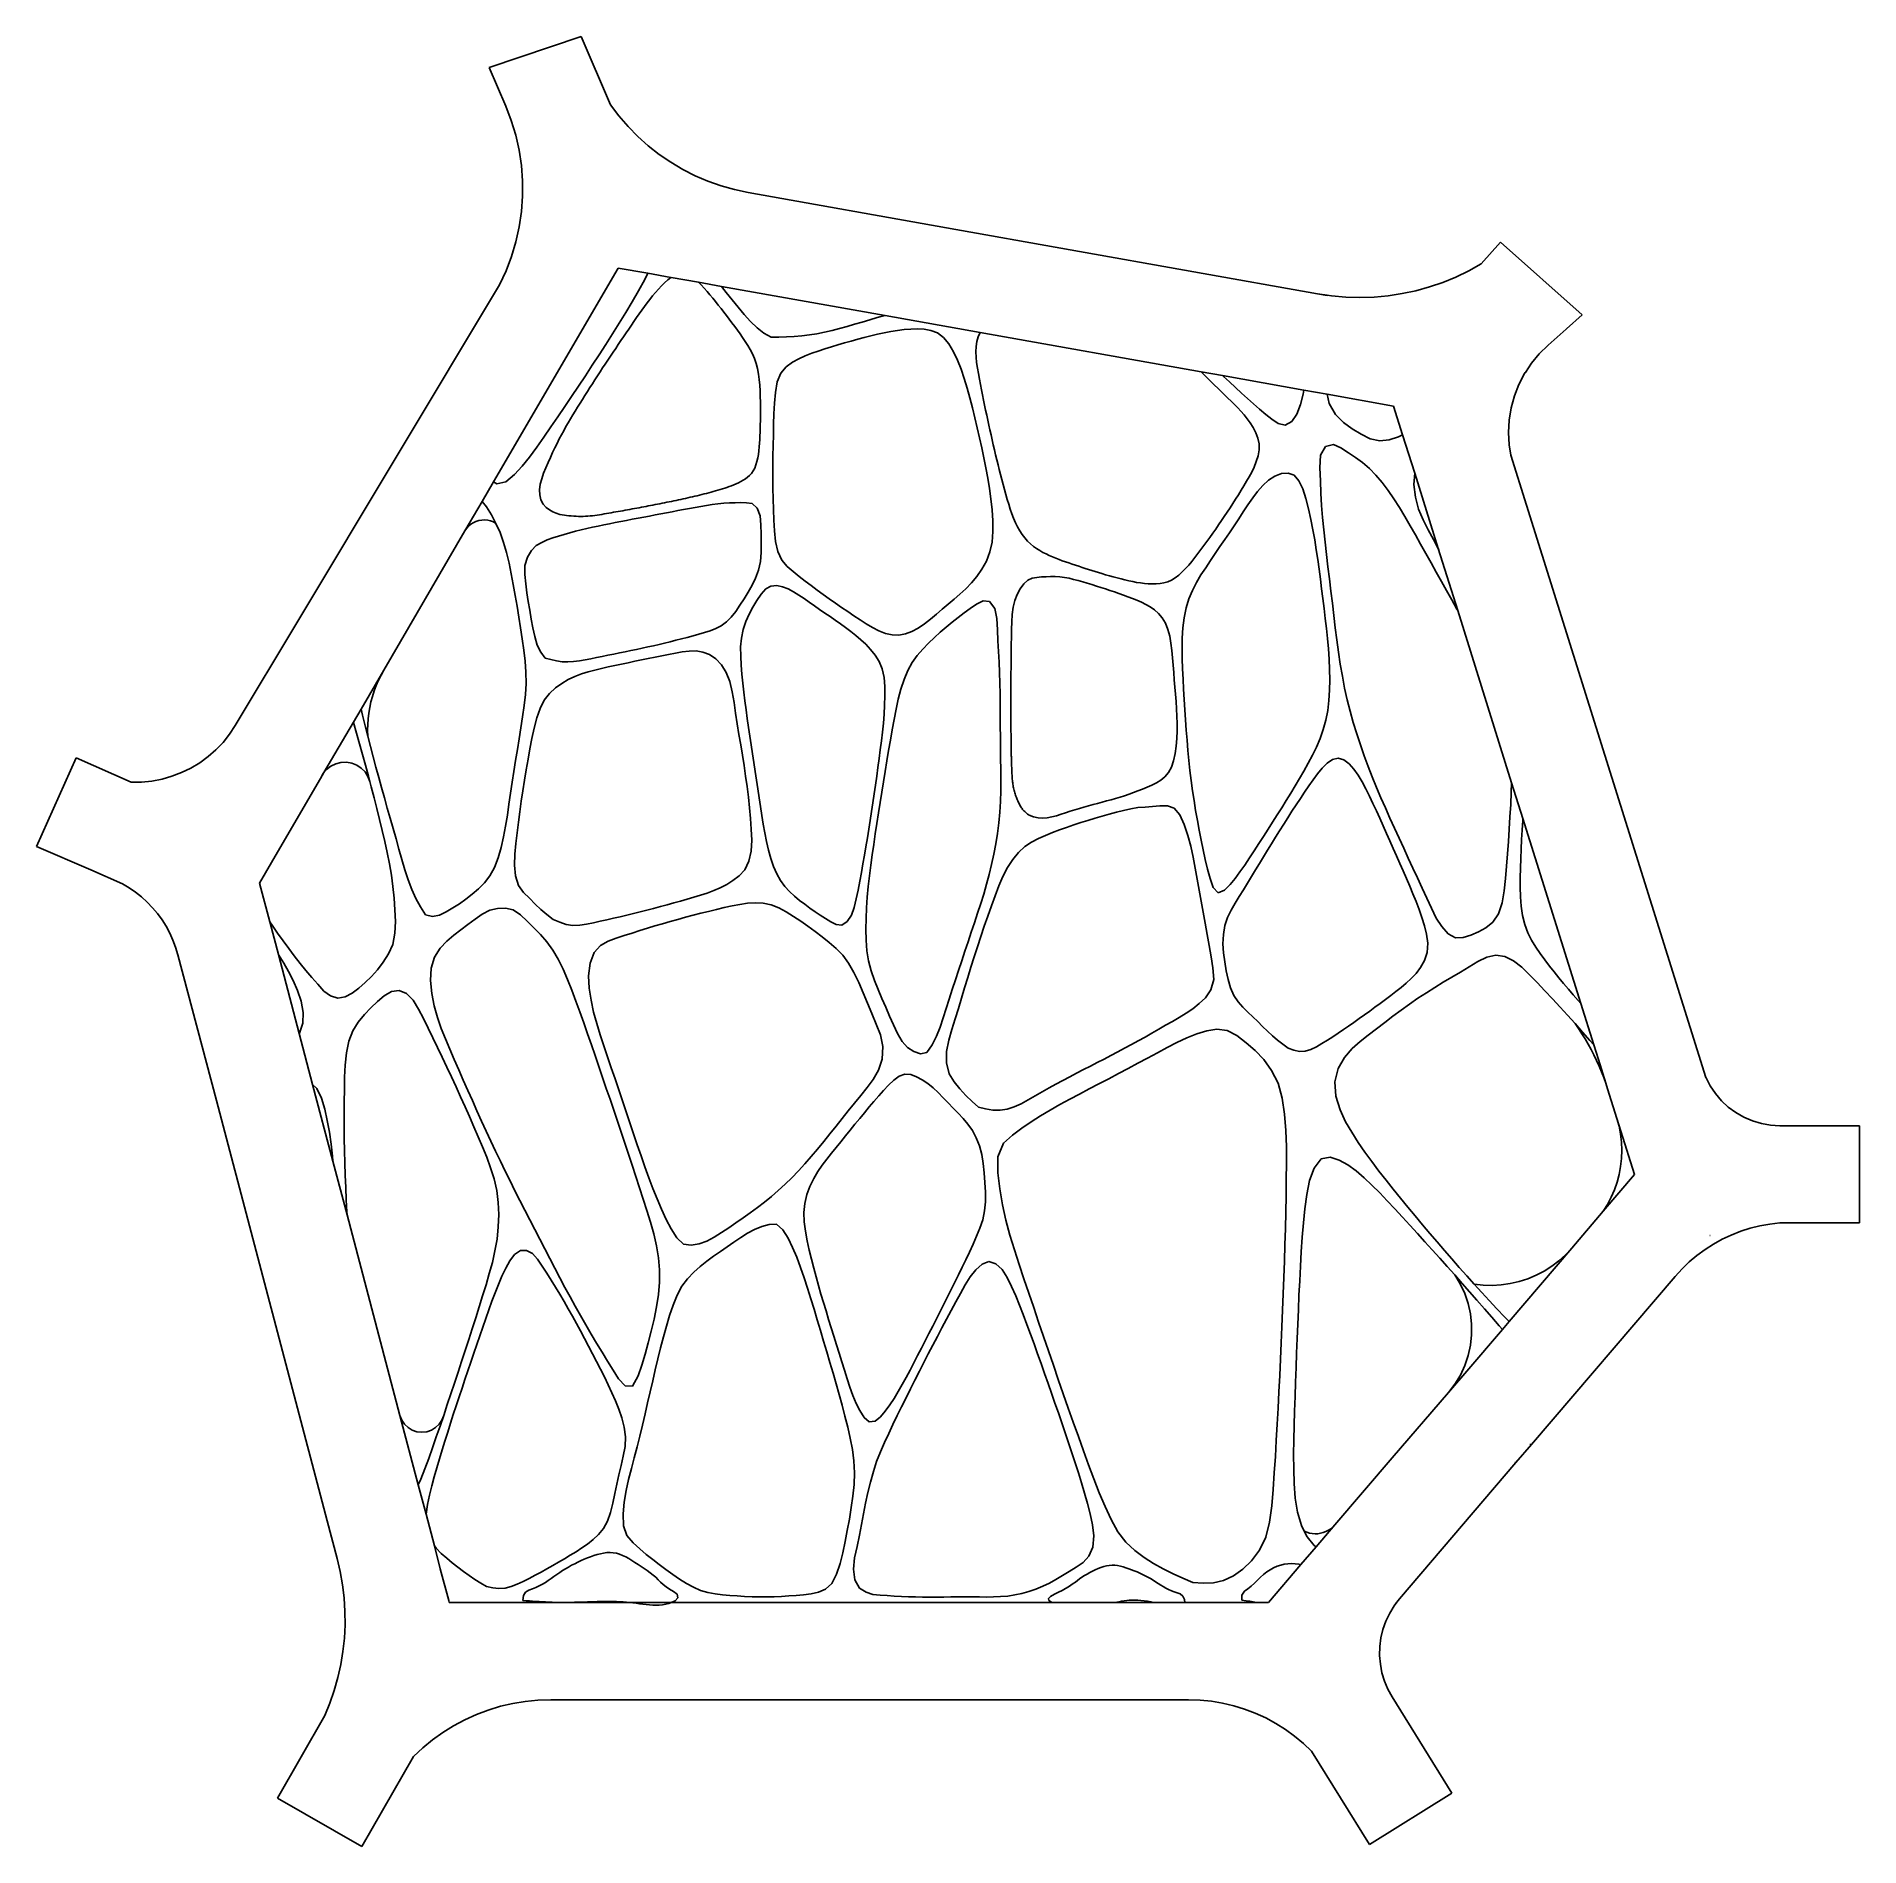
# Model space of a CAD drawing. Header units: metres. Extents: x 4484 to 5046, y 868 to 1427.
import ezdxf

# ---------------------------------------------------------------- set-up
doc = ezdxf.new("R2010")
doc.units = ezdxf.units.M

msp = doc.modelspace()

# ---------------------------------------------------------------- linework, layer by layer
at = {"layer": 'Layer0'}
for p, q in [((4623.35, 1417.56), (4651.77, 1427.19)), ((4651.77, 1427.19), (4660.82, 1406.08)), ((4628.46, 1405.65), (4623.35, 1417.56)), ((4628.46, 1405.65), (4630.17, 1401.22)), ((4630.17, 1401.22), (4631.56, 1396.67)), ((4660.82, 1406.08), (4663.41, 1402.64)), ((4663.41, 1402.64), (4666.21, 1399.37)), ((4631.56, 1396.67), (4632.6, 1392.04)), ((4666.21, 1399.37), (4669.22, 1396.3)), ((4669.22, 1396.3), (4672.43, 1393.43)), ((4632.6, 1392.04), (4633.3, 1387.35)), ((4672.43, 1393.43), (4675.82, 1390.77)), ((4675.82, 1390.77), (4679.37, 1388.34)), ((4633.3, 1387.35), (4633.66, 1382.61)), ((4679.37, 1388.34), (4683.07, 1386.15)), ((4683.07, 1386.15), (4686.91, 1384.2)), ((4686.91, 1384.2), (4690.87, 1382.51)), ((4633.66, 1382.61), (4633.67, 1377.86)), ((4690.87, 1382.51), (4694.93, 1381.07)), ((4694.93, 1381.07), (4699.07, 1379.91)), ((4699.07, 1379.91), (4703.28, 1379.02)), ((4703.28, 1379.02), (4764.52, 1368.11)), ((4633.33, 1373.13), (4632.65, 1368.43)), ((4633.67, 1377.86), (4633.33, 1373.13)), ((4632.65, 1368.43), (4631.63, 1363.79)), ((4764.52, 1368.11), (4764.51, 1368.06)), ((4764.52, 1368.11), (4879.04, 1347.71)), ((4631.63, 1363.79), (4630.27, 1359.24)), ((4929.47, 1356.93), (4935.43, 1363.63)), ((4935.43, 1363.63), (4960.64, 1341.21)), ((4630.27, 1359.24), (4628.57, 1354.81)), ((4929.47, 1356.93), (4925.66, 1354.81)), ((4564, 1246.15), (4626.56, 1350.51)), ((4624.69, 1289.68), (4663.16, 1355.69)), ((4628.57, 1354.81), (4626.56, 1350.51)), ((4672.37, 1354.05), (4663.16, 1355.69)), ((4671.41, 1352.17), (4669.49, 1348.66)), ((4672.37, 1354.05), (4671.41, 1352.17)), ((4679.46, 1352.77), (4672.37, 1354.05)), ((4676.52, 1350.18), (4677.48, 1351.15)), ((4677.48, 1351.15), (4678.46, 1352.02)), ((4678.46, 1352.02), (4679.46, 1352.77)), ((4679.49, 1352.78), (4679.46, 1352.77)), ((4687.94, 1351.28), (4679.49, 1352.78)), ((4687.86, 1351.36), (4687.94, 1351.28)), ((4687.94, 1351.28), (4688.8, 1350.46)), ((4695.01, 1350.02), (4687.94, 1351.28)), ((4688.8, 1350.46), (4689.71, 1349.5)), ((4917.69, 1351.26), (4913.56, 1349.85)), ((4921.73, 1352.91), (4917.69, 1351.26)), ((4925.66, 1354.81), (4921.73, 1352.91)), ((4667.52, 1345.26), (4665.52, 1341.93)), ((4669.49, 1348.66), (4667.52, 1345.26)), ((4671.27, 1343.79), (4672.1, 1344.9)), ((4672.1, 1344.9), (4672.94, 1346)), ((4672.94, 1346), (4673.81, 1347.08)), ((4673.81, 1347.08), (4674.69, 1348.14)), ((4674.69, 1348.14), (4675.59, 1349.17)), ((4675.59, 1349.17), (4676.52, 1350.18)), ((4689.71, 1349.5), (4690.59, 1348.48)), ((4690.59, 1348.48), (4691.46, 1347.44)), ((4691.46, 1347.44), (4692.33, 1346.38)), ((4692.33, 1346.38), (4693.19, 1345.32)), ((4693.19, 1345.32), (4694.05, 1344.25)), ((4745.56, 1341.01), (4695.01, 1350.02)), ((4696.47, 1348.15), (4695.01, 1350.02)), ((4698.32, 1345.84), (4696.47, 1348.15)), ((4700.2, 1343.56), (4698.32, 1345.84)), ((4879.04, 1347.71), (4881.99, 1347.18)), ((4881.99, 1347.27), (4879.04, 1347.71)), ((4881.99, 1347.18), (4881.99, 1347.27)), ((4883.36, 1347.07), (4881.99, 1347.27)), ((4887.7, 1346.69), (4883.36, 1347.07)), ((4892.07, 1346.57), (4887.7, 1346.69)), ((4896.43, 1346.71), (4892.07, 1346.57)), ((4900.77, 1347.11), (4896.43, 1346.71)), ((4905.09, 1347.77), (4900.77, 1347.11)), ((4909.35, 1348.68), (4905.09, 1347.77)), ((4913.56, 1349.85), (4909.35, 1348.68)), ((4665.52, 1341.93), (4663.48, 1338.63)), ((4667.24, 1338.02), (4668.03, 1339.19)), ((4668.03, 1339.19), (4668.83, 1340.36)), ((4668.83, 1340.36), (4669.64, 1341.51)), ((4669.64, 1341.51), (4670.45, 1342.66)), ((4670.45, 1342.66), (4671.27, 1343.79)), ((4694.05, 1344.25), (4694.91, 1343.17)), ((4694.91, 1343.17), (4695.76, 1342.09)), ((4695.76, 1342.09), (4696.61, 1340.99)), ((4696.61, 1340.99), (4697.45, 1339.89)), ((4697.45, 1339.89), (4698.29, 1338.79)), ((4702.1, 1341.33), (4700.2, 1343.56)), ((4704.04, 1339.17), (4702.1, 1341.33)), ((4706.04, 1337.18), (4704.04, 1339.17)), ((4740.8, 1339.71), (4738.46, 1339.02)), ((4743.14, 1340.37), (4740.8, 1339.71)), ((4745.49, 1340.99), (4743.14, 1340.37)), ((4745.56, 1341.01), (4745.49, 1340.99)), ((4774.93, 1335.78), (4745.56, 1341.01)), ((4960.64, 1341.21), (4955.82, 1336.94)), ((4661.43, 1335.36), (4659.35, 1332.11)), ((4663.48, 1338.63), (4661.43, 1335.36)), ((4664.02, 1333.27), (4664.83, 1334.46)), ((4664.83, 1334.46), (4665.63, 1335.65)), ((4665.63, 1335.65), (4666.44, 1336.84)), ((4666.44, 1336.84), (4667.24, 1338.02)), ((4698.29, 1338.79), (4699.13, 1337.67)), ((4699.13, 1337.67), (4699.95, 1336.54)), ((4699.95, 1336.54), (4700.77, 1335.39)), ((4700.77, 1335.39), (4701.58, 1334.22)), ((4701.58, 1334.22), (4702.38, 1333.03)), ((4708.17, 1335.57), (4706.04, 1337.18)), ((4710.39, 1334.29), (4708.17, 1335.57)), ((4712.76, 1334.37), (4710.39, 1334.29)), ((4715.12, 1334.46), (4712.76, 1334.37)), ((4717.48, 1334.59), (4715.12, 1334.46)), ((4719.84, 1334.78), (4717.48, 1334.59)), ((4722.18, 1335.05), (4719.84, 1334.78)), ((4724.52, 1335.41), (4722.18, 1335.05)), ((4726.85, 1335.86), (4724.52, 1335.41)), ((4729.18, 1336.4), (4726.85, 1335.86)), ((4731.5, 1337.01), (4729.18, 1336.4)), ((4733.82, 1337.65), (4731.5, 1337.01)), ((4736.14, 1338.33), (4733.82, 1337.65)), ((4735.04, 1333.14), (4737.08, 1333.71)), ((4738.46, 1339.02), (4736.14, 1338.33)), ((4737.08, 1333.71), (4739.12, 1334.25)), ((4739.12, 1334.25), (4741.16, 1334.77)), ((4741.16, 1334.77), (4743.21, 1335.26)), ((4743.21, 1335.26), (4745.26, 1335.7)), ((4745.26, 1335.7), (4747.31, 1336.09)), ((4747.31, 1336.09), (4749.36, 1336.42)), ((4749.36, 1336.42), (4751.42, 1336.67)), ((4751.42, 1336.67), (4753.48, 1336.84)), ((4753.48, 1336.84), (4755.55, 1336.9)), ((4755.55, 1336.9), (4757.61, 1336.8)), ((4757.61, 1336.8), (4759.67, 1336.43)), ((4759.67, 1336.43), (4761.69, 1335.65)), ((4761.69, 1335.65), (4763.55, 1334.27)), ((4763.55, 1334.27), (4765.18, 1332.23)), ((4773.85, 1332.98), (4774.29, 1334.42)), ((4774.29, 1334.42), (4774.91, 1335.74)), ((4774.91, 1335.74), (4774.93, 1335.78)), ((4843.05, 1323.65), (4774.93, 1335.78)), ((4955.69, 1336.85), (4950.13, 1331.9)), ((4955.82, 1336.94), (4955.69, 1336.85)), ((4657.26, 1328.87), (4655.16, 1325.65)), ((4659.35, 1332.11), (4657.26, 1328.87)), ((4659.99, 1327.25), (4660.79, 1328.46)), ((4660.79, 1328.46), (4661.6, 1329.66)), ((4661.6, 1329.66), (4662.41, 1330.87)), ((4662.41, 1330.87), (4663.21, 1332.07)), ((4663.21, 1332.07), (4664.02, 1333.27)), ((4702.38, 1333.03), (4703.17, 1331.8)), ((4703.17, 1331.8), (4703.93, 1330.53)), ((4703.93, 1330.53), (4704.63, 1329.19)), ((4704.63, 1329.19), (4705.25, 1327.77)), ((4718.93, 1327.7), (4720.92, 1328.62)), ((4720.92, 1328.62), (4722.91, 1329.38)), ((4722.91, 1329.38), (4724.92, 1330.06)), ((4724.92, 1330.06), (4726.94, 1330.69)), ((4726.94, 1330.69), (4728.96, 1331.32)), ((4728.96, 1331.32), (4730.98, 1331.94)), ((4730.98, 1331.94), (4733.01, 1332.55)), ((4733.01, 1332.55), (4735.04, 1333.14)), ((4765.18, 1332.23), (4766.61, 1329.82)), ((4766.61, 1329.82), (4767.87, 1327.21)), ((4773.54, 1329.85), (4773.61, 1331.46)), ((4773.62, 1328.19), (4773.54, 1329.85)), ((4773.61, 1331.46), (4773.85, 1332.98)), ((4773.8, 1326.5), (4773.62, 1328.19)), ((4947.41, 1329.23), (4945, 1326.29)), ((4950.13, 1331.9), (4947.41, 1329.23)), ((4653.05, 1322.44), (4650.92, 1319.25)), ((4655.16, 1325.65), (4653.05, 1322.44)), ((4656, 1321.19), (4656.79, 1322.4)), ((4656.79, 1322.4), (4657.59, 1323.62)), ((4657.59, 1323.62), (4658.38, 1324.83)), ((4658.38, 1324.83), (4659.18, 1326.04)), ((4659.18, 1326.04), (4659.99, 1327.25)), ((4705.25, 1327.77), (4705.76, 1326.24)), ((4705.76, 1326.24), (4706.16, 1324.62)), ((4706.16, 1324.62), (4706.47, 1322.94)), ((4706.47, 1322.94), (4706.7, 1321.22)), ((4712.26, 1320.55), (4713.34, 1323.27)), ((4713.34, 1323.27), (4715.03, 1325.17)), ((4715.03, 1325.17), (4716.97, 1326.57)), ((4716.97, 1326.57), (4718.93, 1327.7)), ((4767.87, 1327.21), (4768.99, 1324.45)), ((4768.99, 1324.45), (4769.98, 1321.56)), ((4774.05, 1324.79), (4773.8, 1326.5)), ((4774.35, 1323.08), (4774.05, 1324.79)), ((4774.67, 1321.39), (4774.35, 1323.08)), ((4843.05, 1323.65), (4843.11, 1323.59)), ((4849.7, 1322.46), (4843.05, 1323.65)), ((4843.11, 1323.59), (4844.14, 1322.59)), ((4844.14, 1322.59), (4845.18, 1321.59)), ((4874.8, 1317.99), (4849.7, 1322.46)), ((4849.98, 1322.2), (4849.7, 1322.46)), ((4851.83, 1320.5), (4849.98, 1322.2)), ((4942.9, 1323.11), (4941.16, 1319.73)), ((4943.12, 1323.44), (4942.9, 1323.11)), ((4943.17, 1323.47), (4943.12, 1323.44)), ((4945, 1326.29), (4943.17, 1323.47)), ((4650.92, 1319.25), (4648.79, 1316.07)), ((4652.9, 1316.35), (4653.67, 1317.56)), ((4653.67, 1317.56), (4654.44, 1318.77)), ((4654.44, 1318.77), (4655.22, 1319.98)), ((4655.22, 1319.98), (4656, 1321.19)), ((4706.7, 1321.22), (4706.86, 1319.48)), ((4706.86, 1319.48), (4706.97, 1317.75)), ((4706.97, 1317.75), (4707.03, 1316.01)), ((4711.39, 1313.98), (4711.7, 1317.3)), ((4711.7, 1317.3), (4712.26, 1320.55)), ((4769.98, 1321.56), (4770.88, 1318.59)), ((4770.88, 1318.59), (4771.71, 1315.57)), ((4774.98, 1319.74), (4774.67, 1321.39)), ((4775.3, 1318.11), (4774.98, 1319.74)), ((4775.62, 1316.5), (4775.3, 1318.11)), ((4845.18, 1321.59), (4846.21, 1320.58)), ((4846.21, 1320.58), (4847.24, 1319.57)), ((4847.24, 1319.57), (4848.27, 1318.56)), ((4848.27, 1318.56), (4849.3, 1317.56)), ((4849.3, 1317.56), (4850.32, 1316.55)), ((4853.69, 1318.8), (4851.83, 1320.5)), ((4855.54, 1317.1), (4853.69, 1318.8)), ((4857.39, 1315.39), (4855.54, 1317.1)), ((4874.58, 1316.75), (4873.75, 1313.54)), ((4874.8, 1317.99), (4874.58, 1316.75)), ((4882, 1316.71), (4874.8, 1317.99)), ((4902.48, 1313.06), (4882, 1316.71)), ((4882.58, 1313.9), (4882, 1316.71)), ((4941.16, 1319.73), (4939.78, 1316.18)), ((4646.66, 1312.9), (4644.52, 1309.75)), ((4648.79, 1316.07), (4646.66, 1312.9)), ((4649.19, 1310.34), (4649.91, 1311.54)), ((4649.91, 1311.54), (4650.65, 1312.74)), ((4650.65, 1312.74), (4651.39, 1313.94)), ((4651.39, 1313.94), (4652.14, 1315.14)), ((4652.14, 1315.14), (4652.9, 1316.35)), ((4707.03, 1316.01), (4707.06, 1314.27)), ((4707.06, 1314.27), (4707.07, 1312.53)), ((4707.07, 1312.53), (4707.07, 1310.79)), ((4711.22, 1310.71), (4711.39, 1313.98)), ((4771.71, 1315.57), (4772.5, 1312.52)), ((4772.5, 1312.52), (4773.25, 1309.45)), ((4775.94, 1314.91), (4775.62, 1316.5)), ((4776.26, 1313.35), (4775.94, 1314.91)), ((4776.58, 1311.79), (4776.26, 1313.35)), ((4776.91, 1310.25), (4776.58, 1311.79)), ((4850.32, 1316.55), (4851.35, 1315.54)), ((4851.35, 1315.54), (4852.36, 1314.54)), ((4852.36, 1314.54), (4853.38, 1313.53)), ((4853.38, 1313.53), (4854.39, 1312.51)), ((4854.39, 1312.51), (4855.38, 1311.45)), ((4855.38, 1311.45), (4856.35, 1310.34)), ((4859.25, 1313.71), (4857.39, 1315.39)), ((4861.13, 1312.08), (4859.25, 1313.71)), ((4863.02, 1310.51), (4861.13, 1312.08)), ((4873.75, 1313.54), (4872.6, 1310.61)), ((4884.55, 1310.43), (4882.58, 1313.9)), ((4902.48, 1313.06), (4905.25, 1304.21)), ((4938.78, 1312.51), (4938.17, 1308.75)), ((4939.78, 1316.18), (4938.78, 1312.51)), ((4642.37, 1306.61), (4640.22, 1303.49)), ((4644.52, 1309.75), (4642.37, 1306.61)), ((4645.67, 1304.2), (4646.37, 1305.47)), ((4646.37, 1305.47), (4647.06, 1306.72)), ((4647.06, 1306.72), (4647.77, 1307.94)), ((4647.77, 1307.94), (4648.47, 1309.15)), ((4648.47, 1309.15), (4649.19, 1310.34)), ((4707, 1306.18), (4706.97, 1305.02)), ((4707.02, 1307.33), (4707, 1306.18)), ((4707.04, 1308.48), (4707.02, 1307.33)), ((4707.06, 1309.64), (4707.04, 1308.48)), ((4707.07, 1310.79), (4707.06, 1309.64)), ((4711.06, 1304.17), (4711.13, 1307.44)), ((4711.13, 1307.44), (4711.22, 1310.71)), ((4773.25, 1309.45), (4773.97, 1306.37)), ((4773.97, 1306.37), (4774.68, 1303.29)), ((4777.24, 1308.72), (4776.91, 1310.25)), ((4777.57, 1307.2), (4777.24, 1308.72)), ((4777.91, 1305.68), (4777.57, 1307.2)), ((4778.25, 1304.16), (4777.91, 1305.68)), ((4856.35, 1310.34), (4857.3, 1309.14)), ((4857.3, 1309.14), (4858.22, 1307.84)), ((4858.22, 1307.84), (4859.1, 1306.42)), ((4859.1, 1306.42), (4859.93, 1304.85)), ((4864.93, 1308.98), (4863.02, 1310.51)), ((4866.9, 1307.64), (4864.93, 1308.98)), ((4869.02, 1307.18), (4866.9, 1307.64)), ((4871.03, 1308.3), (4869.02, 1307.18)), ((4872.6, 1310.61), (4871.03, 1308.3)), ((4887.05, 1307.97), (4884.55, 1310.43)), ((4889.73, 1306.06), (4887.05, 1307.97)), ((4892.46, 1304.35), (4889.73, 1306.06)), ((4938.17, 1308.75), (4937.96, 1304.95)), ((4638.04, 1300.38), (4635.83, 1297.34)), ((4640.22, 1303.49), (4638.04, 1300.38)), ((4642.92, 1298.72), (4643.61, 1300.16)), ((4643.61, 1300.16), (4644.29, 1301.55)), ((4644.29, 1301.55), (4644.98, 1302.9)), ((4644.98, 1302.9), (4645.67, 1304.2)), ((4706.71, 1300.43), (4706.6, 1299.29)), ((4706.8, 1301.57), (4706.71, 1300.43)), ((4706.87, 1302.72), (4706.8, 1301.57)), ((4706.93, 1303.87), (4706.87, 1302.72)), ((4706.97, 1305.02), (4706.93, 1303.87)), ((4710.93, 1297.58), (4710.99, 1300.88)), ((4710.99, 1300.88), (4711.06, 1304.17)), ((4774.68, 1303.29), (4775.37, 1300.21)), ((4775.37, 1300.21), (4776.03, 1297.12)), ((4778.59, 1302.64), (4778.25, 1304.16)), ((4778.94, 1301.11), (4778.59, 1302.64)), ((4779.29, 1299.58), (4778.94, 1301.11)), ((4859.93, 1304.85), (4860.61, 1303.16)), ((4860.61, 1303.16), (4861.01, 1301.38)), ((4861.01, 1301.38), (4861.03, 1299.54)), ((4879.95, 1297.88), (4881.51, 1300.6)), ((4881.51, 1300.6), (4883.88, 1301.22)), ((4883.88, 1301.22), (4886.22, 1300.14)), ((4886.22, 1300.14), (4888.51, 1298.64)), ((4895.29, 1303), (4892.46, 1304.35)), ((4898.18, 1302.34), (4895.29, 1303)), ((4901.12, 1302.64), (4898.18, 1302.34)), ((4903.99, 1303.61), (4901.12, 1302.64)), ((4905.25, 1304.21), (4903.99, 1303.61)), ((4905.25, 1304.21), (4908.98, 1292.32)), ((4937.96, 1304.95), (4938.15, 1301.14)), ((4938.15, 1301.14), (4938.66, 1297.93)), ((4633.54, 1294.48), (4631.13, 1291.91)), ((4635.83, 1297.34), (4633.54, 1294.48)), ((4640.84, 1294.04), (4641.54, 1295.67)), ((4641.54, 1295.67), (4642.23, 1297.23)), ((4642.23, 1297.23), (4642.92, 1298.72)), ((4705.68, 1294.88), (4705.31, 1293.9)), ((4705.99, 1295.94), (4705.68, 1294.88)), ((4706.24, 1297.04), (4705.99, 1295.94)), ((4706.44, 1298.16), (4706.24, 1297.04)), ((4706.6, 1299.29), (4706.44, 1298.16)), ((4710.89, 1294.29), (4710.93, 1297.58)), ((4710.9, 1291), (4710.89, 1294.29)), ((4776.03, 1297.12), (4776.66, 1294.01)), ((4779.65, 1298.05), (4779.29, 1299.58)), ((4780.02, 1296.51), (4779.65, 1298.05)), ((4780.39, 1294.97), (4780.02, 1296.51)), ((4780.77, 1293.44), (4780.39, 1294.97)), ((4859.42, 1294.25), (4858.68, 1292.7)), ((4860.09, 1295.91), (4859.42, 1294.25)), ((4860.67, 1297.69), (4860.09, 1295.91)), ((4861.03, 1299.54), (4860.67, 1297.69)), ((4879.76, 1293.96), (4879.95, 1297.88)), ((4888.51, 1298.64), (4890.74, 1297.22)), ((4890.74, 1297.22), (4892.91, 1295.67)), ((4892.91, 1295.67), (4895.02, 1293.83)), ((4998.87, 1105.74), (4938.66, 1297.93)), ((4621.18, 1283.65), (4624.69, 1289.68)), ((4625.69, 1289.06), (4624.69, 1289.68)), ((4628.54, 1289.69), (4625.69, 1289.06)), ((4631.13, 1291.91), (4628.54, 1289.69)), ((4638.9, 1287.23), (4639.13, 1288.91)), ((4639.13, 1288.91), (4639.58, 1290.63)), ((4639.58, 1290.63), (4640.17, 1292.35)), ((4640.17, 1292.35), (4640.84, 1294.04)), ((4698.16, 1288.47), (4697.46, 1288.2)), ((4698.87, 1288.76), (4698.16, 1288.47)), ((4699.57, 1289.08), (4698.87, 1288.76)), ((4700.28, 1289.41), (4699.57, 1289.08)), ((4700.99, 1289.77), (4700.28, 1289.41)), ((4701.71, 1290.16), (4700.99, 1289.77)), ((4702.41, 1290.58), (4701.71, 1290.16)), ((4703.09, 1291.07), (4702.41, 1290.58)), ((4703.73, 1291.63), (4703.09, 1291.07)), ((4704.32, 1292.27), (4703.73, 1291.63)), ((4704.85, 1293.03), (4704.32, 1292.27)), ((4705.31, 1293.9), (4704.85, 1293.03)), ((4710.94, 1287.71), (4710.9, 1291)), ((4776.66, 1294.01), (4777.23, 1290.85)), ((4777.23, 1290.85), (4777.75, 1287.65)), ((4781.15, 1291.9), (4780.77, 1293.44)), ((4781.55, 1290.36), (4781.15, 1291.9)), ((4781.96, 1288.83), (4781.55, 1290.36)), ((4782.37, 1287.3), (4781.96, 1288.83)), ((4856.28, 1288.45), (4855.44, 1287.07)), ((4857.1, 1289.83), (4856.28, 1288.45)), ((4857.91, 1291.24), (4857.1, 1289.83)), ((4858.68, 1292.7), (4857.91, 1291.24)), ((4860.51, 1286.73), (4862.13, 1288.56)), ((4862.13, 1288.56), (4863.9, 1290.14)), ((4863.9, 1290.14), (4865.84, 1291.41)), ((4865.84, 1291.41), (4867.9, 1292.24)), ((4867.9, 1292.24), (4869.92, 1292.4)), ((4869.92, 1292.4), (4871.74, 1291.7)), ((4871.74, 1291.7), (4873.24, 1290.01)), ((4873.24, 1290.01), (4874.45, 1287.53)), ((4879.92, 1289.94), (4879.76, 1293.96)), ((4880.06, 1286.14), (4879.92, 1289.94)), ((4895.02, 1293.83), (4897.04, 1291.73)), ((4897.04, 1291.73), (4898.97, 1289.43)), ((4898.97, 1289.43), (4900.82, 1286.97)), ((4908.7, 1288.87), (4908.98, 1292.32)), ((4909.2, 1284.89), (4908.7, 1288.87)), ((4908.98, 1292.32), (4916.27, 1269.05)), ((4615.86, 1274.52), (4621.18, 1283.65)), ((4621.18, 1283.65), (4622.48, 1281.94)), ((4638.95, 1285.61), (4638.9, 1287.23)), ((4639.34, 1284.09), (4638.95, 1285.61)), ((4640.06, 1282.75), (4639.34, 1284.09)), ((4676.07, 1282.93), (4675.35, 1282.79)), ((4676.79, 1283.07), (4676.07, 1282.93)), ((4677.51, 1283.21), (4676.79, 1283.07)), ((4678.23, 1283.36), (4677.51, 1283.21)), ((4678.95, 1283.5), (4678.23, 1283.36)), ((4679.67, 1283.65), (4678.95, 1283.5)), ((4680.39, 1283.8), (4679.67, 1283.65)), ((4681.11, 1283.95), (4680.39, 1283.8)), ((4681.82, 1284.11), (4681.11, 1283.95)), ((4682.54, 1284.26), (4681.82, 1284.11)), ((4683.26, 1284.42), (4682.54, 1284.26)), ((4683.98, 1284.57), (4683.26, 1284.42)), ((4684.7, 1284.73), (4683.98, 1284.57)), ((4685.42, 1284.9), (4684.7, 1284.73)), ((4686.13, 1285.06), (4685.42, 1284.9)), ((4686.85, 1285.23), (4686.13, 1285.06)), ((4687.56, 1285.4), (4686.85, 1285.23)), ((4688.28, 1285.57), (4687.56, 1285.4)), ((4688.99, 1285.74), (4688.28, 1285.57)), ((4689.7, 1285.92), (4688.99, 1285.74)), ((4690.41, 1286.1), (4689.7, 1285.92)), ((4691.12, 1286.28), (4690.41, 1286.1)), ((4691.83, 1286.47), (4691.12, 1286.28)), ((4692.53, 1286.66), (4691.83, 1286.47)), ((4692.2, 1282.63), (4693.96, 1282.86)), ((4693.24, 1286.85), (4692.53, 1286.66)), ((4693.94, 1287.05), (4693.24, 1286.85)), ((4694.64, 1287.26), (4693.94, 1287.05)), ((4693.96, 1282.86), (4695.73, 1283.04)), ((4695.35, 1287.47), (4694.64, 1287.26)), ((4696.05, 1287.7), (4695.35, 1287.47)), ((4695.73, 1283.04), (4697.48, 1283.17)), ((4696.75, 1287.94), (4696.05, 1287.7)), ((4697.46, 1288.2), (4696.75, 1287.94)), ((4697.48, 1283.17), (4699.24, 1283.24)), ((4699.24, 1283.24), (4701, 1283.25)), ((4701, 1283.25), (4702.79, 1283.22)), ((4702.79, 1283.22), (4704.57, 1282.97)), ((4704.57, 1282.97), (4706.08, 1281.56)), ((4711.02, 1284.41), (4710.94, 1287.71)), ((4711.12, 1281.13), (4711.02, 1284.41)), ((4777.75, 1287.65), (4778.2, 1284.38)), ((4778.2, 1284.38), (4778.57, 1281.03)), ((4782.8, 1285.78), (4782.37, 1287.3)), ((4783.24, 1284.26), (4782.8, 1285.78)), ((4783.69, 1282.76), (4783.24, 1284.26)), ((4852.87, 1283.01), (4851.99, 1281.67)), ((4853.73, 1284.36), (4852.87, 1283.01)), ((4854.59, 1285.71), (4853.73, 1284.36)), ((4855.44, 1287.07), (4854.59, 1285.71)), ((4857.53, 1282.6), (4858.99, 1284.72)), ((4858.99, 1284.72), (4860.51, 1286.73)), ((4874.45, 1287.53), (4875.43, 1284.54)), ((4875.43, 1284.54), (4876.25, 1281.29)), ((4880.25, 1282.41), (4880.06, 1286.14)), ((4900.82, 1286.97), (4902.59, 1284.39)), ((4902.59, 1284.39), (4904.3, 1281.7)), ((4910.21, 1281.25), (4909.2, 1284.89)), ((4619.28, 1277.45), (4618.45, 1277.06)), ((4620.16, 1277.73), (4619.28, 1277.45)), ((4621.06, 1277.88), (4620.16, 1277.73)), ((4621.98, 1277.92), (4621.06, 1277.88)), ((4622.89, 1277.83), (4621.98, 1277.92)), ((4622.48, 1281.94), (4624.03, 1279.51)), ((4623.79, 1277.62), (4622.89, 1277.83)), ((4624.65, 1277.29), (4623.79, 1277.62)), ((4624.03, 1279.51), (4625.45, 1276.85)), ((4625.45, 1276.85), (4624.65, 1277.29)), ((4640.96, 1281.74), (4640.06, 1282.75)), ((4641.95, 1281.01), (4640.96, 1281.74)), ((4642.99, 1280.46), (4641.95, 1281.01)), ((4644.04, 1280.02), (4642.99, 1280.46)), ((4645.11, 1279.63), (4644.04, 1280.02)), ((4645.83, 1279.52), (4645.11, 1279.63)), ((4646.55, 1279.41), (4645.83, 1279.52)), ((4647.27, 1279.32), (4646.55, 1279.41)), ((4647.99, 1279.22), (4647.27, 1279.32)), ((4648.71, 1279.14), (4647.99, 1279.22)), ((4649.44, 1279.08), (4648.71, 1279.14)), ((4650.16, 1279.03), (4649.44, 1279.08)), ((4650.88, 1279), (4650.16, 1279.03)), ((4651.6, 1278.99), (4650.88, 1279)), ((4652.32, 1279), (4651.6, 1278.99)), ((4653.05, 1279.03), (4652.32, 1279)), ((4653.77, 1279.08), (4653.05, 1279.03)), ((4654.49, 1279.14), (4653.77, 1279.08)), ((4655.21, 1279.22), (4654.49, 1279.14)), ((4655.93, 1279.31), (4655.21, 1279.22)), ((4656.66, 1279.41), (4655.93, 1279.31)), ((4657.38, 1279.52), (4656.66, 1279.41)), ((4658.1, 1279.63), (4657.38, 1279.52)), ((4658.82, 1279.75), (4658.1, 1279.63)), ((4659.54, 1279.88), (4658.82, 1279.75)), ((4660.26, 1280), (4659.54, 1279.88)), ((4660.98, 1280.13), (4660.26, 1280)), ((4661.7, 1280.26), (4660.98, 1280.13)), ((4662.42, 1280.39), (4661.7, 1280.26)), ((4662.26, 1277.08), (4664.02, 1277.43)), ((4663.14, 1280.52), (4662.42, 1280.39)), ((4663.86, 1280.64), (4663.14, 1280.52)), ((4664.58, 1280.77), (4663.86, 1280.64)), ((4664.02, 1277.43), (4665.77, 1277.77)), ((4665.3, 1280.9), (4664.58, 1280.77)), ((4666.01, 1281.03), (4665.3, 1280.9)), ((4665.77, 1277.77), (4667.53, 1278.11)), ((4666.73, 1281.16), (4666.01, 1281.03)), ((4667.45, 1281.29), (4666.73, 1281.16)), ((4668.17, 1281.43), (4667.45, 1281.29)), ((4667.53, 1278.11), (4669.29, 1278.45)), ((4668.89, 1281.56), (4668.17, 1281.43)), ((4669.6, 1281.69), (4668.89, 1281.56)), ((4669.29, 1278.45), (4671.04, 1278.79)), ((4670.32, 1281.82), (4669.6, 1281.69)), ((4671.04, 1281.96), (4670.32, 1281.82)), ((4671.76, 1282.09), (4671.04, 1281.96)), ((4671.04, 1278.79), (4672.8, 1279.12)), ((4672.47, 1282.23), (4671.76, 1282.09)), ((4673.19, 1282.37), (4672.47, 1282.23)), ((4672.8, 1279.12), (4674.56, 1279.45)), ((4673.91, 1282.51), (4673.19, 1282.37)), ((4674.63, 1282.65), (4673.91, 1282.51)), ((4674.56, 1279.45), (4676.32, 1279.78)), ((4675.35, 1282.79), (4674.63, 1282.65)), ((4676.32, 1279.78), (4678.07, 1280.12)), ((4678.07, 1280.12), (4679.84, 1280.45)), ((4679.84, 1280.45), (4681.6, 1280.78)), ((4681.6, 1280.78), (4683.36, 1281.11)), ((4683.36, 1281.11), (4685.13, 1281.44)), ((4685.13, 1281.44), (4686.9, 1281.77)), ((4686.9, 1281.77), (4688.66, 1282.08)), ((4688.66, 1282.08), (4690.43, 1282.37)), ((4690.43, 1282.37), (4692.2, 1282.63)), ((4706.08, 1281.56), (4707.01, 1279.18)), ((4707.01, 1279.18), (4707.23, 1276.35)), ((4711.22, 1277.84), (4711.12, 1281.13)), ((4711.39, 1274.56), (4711.22, 1277.84)), ((4778.57, 1281.03), (4778.8, 1277.65)), ((4778.8, 1277.65), (4778.82, 1274.3)), ((4784.17, 1281.27), (4783.69, 1282.76)), ((4784.67, 1279.82), (4784.17, 1281.27)), ((4785.21, 1278.41), (4784.67, 1279.82)), ((4785.8, 1277.05), (4785.21, 1278.41)), ((4849.35, 1277.7), (4848.46, 1276.39)), ((4850.23, 1279.02), (4849.35, 1277.7)), ((4851.11, 1280.34), (4850.23, 1279.02)), ((4851.99, 1281.67), (4851.11, 1280.34)), ((4853.24, 1276.12), (4854.67, 1278.27)), ((4854.67, 1278.27), (4856.1, 1280.44)), ((4856.1, 1280.44), (4857.53, 1282.6)), ((4876.25, 1281.29), (4876.95, 1278.05)), ((4876.95, 1278.05), (4877.57, 1274.87)), ((4880.54, 1278.63), (4880.25, 1282.41)), ((4880.9, 1274.83), (4880.54, 1278.63)), ((4904.3, 1281.7), (4905.97, 1278.94)), ((4905.97, 1278.94), (4907.6, 1276.12)), ((4911.57, 1277.94), (4910.21, 1281.25)), ((4913.13, 1274.83), (4911.57, 1277.94)), ((4590.82, 1231.56), (4615.86, 1274.52)), ((4616.37, 1275.28), (4615.86, 1274.52)), ((4616.98, 1275.96), (4616.37, 1275.28)), ((4617.68, 1276.56), (4616.98, 1275.96)), ((4618.45, 1277.06), (4617.68, 1276.56)), ((4625.45, 1276.85), (4626.7, 1274)), ((4626.7, 1274), (4627.78, 1270.98)), ((4639.57, 1270.97), (4641.28, 1271.74)), ((4641.28, 1271.74), (4643.01, 1272.37)), ((4643.01, 1272.37), (4644.74, 1272.93)), ((4644.74, 1272.93), (4646.47, 1273.45)), ((4646.47, 1273.45), (4648.22, 1273.94)), ((4648.22, 1273.94), (4649.96, 1274.4)), ((4649.96, 1274.4), (4651.71, 1274.83)), ((4651.71, 1274.83), (4653.47, 1275.24)), ((4653.47, 1275.24), (4655.22, 1275.63)), ((4655.22, 1275.63), (4656.98, 1276.01)), ((4656.98, 1276.01), (4658.74, 1276.38)), ((4658.74, 1276.38), (4660.5, 1276.73)), ((4660.5, 1276.73), (4662.26, 1277.08)), ((4707.23, 1276.35), (4707.28, 1273.54)), ((4707.28, 1273.54), (4707.31, 1270.7)), ((4711.76, 1271.3), (4711.39, 1274.56)), ((4778.82, 1274.3), (4778.54, 1271.06)), ((4786.44, 1275.76), (4785.8, 1277.05)), ((4787.13, 1274.54), (4786.44, 1275.76)), ((4787.89, 1273.4), (4787.13, 1274.54)), ((4788.69, 1272.35), (4787.89, 1273.4)), ((4789.54, 1271.38), (4788.69, 1272.35)), ((4845.77, 1272.52), (4844.86, 1271.25)), ((4846.67, 1273.8), (4845.77, 1272.52)), ((4847.57, 1275.09), (4846.67, 1273.8)), ((4848.46, 1276.39), (4847.57, 1275.09)), ((4848.9, 1269.67), (4850.35, 1271.82)), ((4850.35, 1271.82), (4851.8, 1273.97)), ((4851.8, 1273.97), (4853.24, 1276.12)), ((4877.57, 1274.87), (4878.13, 1271.76)), ((4878.13, 1271.76), (4878.62, 1268.7)), ((4881.32, 1271.02), (4880.9, 1274.83)), ((4907.6, 1276.12), (4909.21, 1273.26)), ((4909.21, 1273.26), (4910.81, 1270.39)), ((4914.77, 1271.82), (4913.13, 1274.83)), ((4916.27, 1269.05), (4914.77, 1271.82)), ((4627.78, 1270.98), (4628.69, 1267.83)), ((4628.69, 1267.83), (4629.48, 1264.59)), ((4634.4, 1263.87), (4635.19, 1266.39)), ((4635.19, 1266.39), (4636.41, 1268.47)), ((4636.41, 1268.47), (4637.9, 1269.98)), ((4637.9, 1269.98), (4639.57, 1270.97)), ((4707.3, 1267.86), (4707.06, 1265.07)), ((4707.31, 1270.7), (4707.3, 1267.86)), ((4712.45, 1268.14), (4711.76, 1271.3)), ((4713.63, 1265.5), (4712.45, 1268.14)), ((4777.87, 1268.02), (4776.8, 1265.22)), ((4778.54, 1271.06), (4777.87, 1268.02)), ((4790.43, 1270.51), (4789.54, 1271.38)), ((4791.35, 1269.74), (4790.43, 1270.51)), ((4792.3, 1269.05), (4791.35, 1269.74)), ((4793.26, 1268.45), (4792.3, 1269.05)), ((4794.24, 1267.9), (4793.26, 1268.45)), ((4795.23, 1267.4), (4794.24, 1267.9)), ((4796.22, 1266.93), (4795.23, 1267.4)), ((4797.22, 1266.49), (4796.22, 1266.93)), ((4798.22, 1266.09), (4797.22, 1266.49)), ((4799.23, 1265.7), (4798.22, 1266.09)), ((4841.17, 1266.3), (4840.21, 1265.12)), ((4842.1, 1267.51), (4841.17, 1266.3)), ((4843.03, 1268.74), (4842.1, 1267.51)), ((4843.95, 1269.99), (4843.03, 1268.74)), ((4844.86, 1271.25), (4843.95, 1269.99)), ((4845.96, 1265.34), (4847.43, 1267.51)), ((4847.43, 1267.51), (4848.9, 1269.67)), ((4878.62, 1268.7), (4879.07, 1265.67)), ((4881.76, 1267.23), (4881.32, 1271.02)), ((4882.21, 1263.45), (4881.76, 1267.23)), ((4910.81, 1270.39), (4912.42, 1267.52)), ((4912.42, 1267.52), (4914.02, 1264.66)), ((4916.27, 1269.05), (4922.25, 1249.97)), ((4916.4, 1268.81), (4916.27, 1269.05)), ((4629.48, 1264.59), (4630.16, 1261.28)), ((4630.16, 1261.28), (4630.78, 1257.95)), ((4634.35, 1261.06), (4634.4, 1263.87)), ((4634.65, 1258.22), (4634.35, 1261.06)), ((4706.45, 1262.43), (4705.54, 1259.97)), ((4707.06, 1265.07), (4706.45, 1262.43)), ((4715.3, 1263.55), (4713.63, 1265.5)), ((4717.15, 1261.94), (4715.3, 1263.55)), ((4719, 1260.44), (4717.15, 1261.94)), ((4720.85, 1259.02), (4719, 1260.44)), ((4773.85, 1260.42), (4772.16, 1258.44)), ((4775.42, 1262.68), (4773.85, 1260.42)), ((4776.8, 1265.22), (4775.42, 1262.68)), ((4792.37, 1260.18), (4793.79, 1260.31)), ((4793.79, 1260.31), (4795.21, 1260.37)), ((4795.21, 1260.37), (4796.63, 1260.41)), ((4796.63, 1260.41), (4798.06, 1260.41)), ((4798.06, 1260.41), (4799.49, 1260.34)), ((4800.24, 1265.33), (4799.23, 1265.7)), ((4799.49, 1260.34), (4800.91, 1260.17)), ((4801.25, 1264.97), (4800.24, 1265.33)), ((4802.26, 1264.62), (4801.25, 1264.97)), ((4803.28, 1264.28), (4802.26, 1264.62)), ((4804.29, 1263.94), (4803.28, 1264.28)), ((4805.31, 1263.6), (4804.29, 1263.94)), ((4806.32, 1263.27), (4805.31, 1263.6)), ((4807.34, 1262.95), (4806.32, 1263.27)), ((4808.35, 1262.63), (4807.34, 1262.95)), ((4809.37, 1262.31), (4808.35, 1262.63)), ((4810.38, 1261.99), (4809.37, 1262.31)), ((4811.4, 1261.67), (4810.38, 1261.99)), ((4812.42, 1261.36), (4811.4, 1261.67)), ((4813.61, 1261.01), (4812.42, 1261.36)), ((4814.79, 1260.67), (4813.61, 1261.01)), ((4815.98, 1260.34), (4814.79, 1260.67)), ((4817.17, 1260.01), (4815.98, 1260.34)), ((4836.16, 1260.89), (4835.07, 1260.05)), ((4837.22, 1261.85), (4836.16, 1260.89)), ((4838.24, 1262.88), (4837.22, 1261.85)), ((4839.24, 1263.97), (4838.24, 1262.88)), ((4840.21, 1265.12), (4839.24, 1263.97)), ((4841.64, 1258.6), (4843.03, 1260.92)), ((4843.03, 1260.92), (4844.48, 1263.15)), ((4844.48, 1263.15), (4845.96, 1265.34)), ((4879.07, 1265.67), (4879.48, 1262.66)), ((4879.48, 1262.66), (4879.87, 1259.66)), ((4882.66, 1259.69), (4882.21, 1263.45)), ((4914.02, 1264.66), (4915.63, 1261.81)), ((4915.63, 1261.81), (4917.23, 1258.95)), ((4630.78, 1257.95), (4631.38, 1254.61)), ((4635.02, 1255.45), (4634.65, 1258.22)), ((4635.43, 1252.73), (4635.02, 1255.45)), ((4703.29, 1255.62), (4702.04, 1253.6)), ((4704.47, 1257.72), (4703.29, 1255.62)), ((4705.54, 1259.97), (4704.47, 1257.72)), ((4706, 1253.02), (4707.3, 1255.02)), ((4707.3, 1255.02), (4708.73, 1256.63)), ((4708.73, 1256.63), (4710.33, 1257.51)), ((4710.33, 1257.51), (4712.09, 1257.65)), ((4712.09, 1257.65), (4713.89, 1257.27)), ((4713.89, 1257.27), (4715.63, 1256.6)), ((4715.63, 1256.6), (4717.3, 1255.73)), ((4717.3, 1255.73), (4718.93, 1254.73)), ((4718.93, 1254.73), (4720.53, 1253.63)), ((4722.71, 1257.63), (4720.85, 1259.02)), ((4724.57, 1256.26), (4722.71, 1257.63)), ((4726.44, 1254.9), (4724.57, 1256.26)), ((4728.33, 1253.54), (4726.44, 1254.9)), ((4768.64, 1255.04), (4766.83, 1253.46)), ((4770.42, 1256.67), (4768.64, 1255.04)), ((4772.16, 1258.44), (4770.42, 1256.67)), ((4785.54, 1253.02), (4786.29, 1254.93)), ((4786.29, 1254.93), (4787.25, 1256.64)), ((4787.25, 1256.64), (4788.35, 1258.15)), ((4788.35, 1258.15), (4789.57, 1259.32)), ((4789.57, 1259.32), (4790.94, 1259.92)), ((4790.94, 1259.92), (4792.37, 1260.18)), ((4800.91, 1260.17), (4802.32, 1259.91)), ((4802.32, 1259.91), (4803.73, 1259.57)), ((4803.73, 1259.57), (4805.14, 1259.2)), ((4805.14, 1259.2), (4806.54, 1258.8)), ((4806.54, 1258.8), (4807.95, 1258.39)), ((4807.95, 1258.39), (4809.35, 1257.95)), ((4809.35, 1257.95), (4810.74, 1257.51)), ((4810.74, 1257.51), (4812.14, 1257.06)), ((4812.14, 1257.06), (4813.53, 1256.6)), ((4813.53, 1256.6), (4814.93, 1256.13)), ((4814.93, 1256.13), (4816.32, 1255.66)), ((4816.32, 1255.66), (4817.71, 1255.18)), ((4818.37, 1259.7), (4817.17, 1260.01)), ((4817.71, 1255.18), (4819.1, 1254.68)), ((4819.56, 1259.4), (4818.37, 1259.7)), ((4819.1, 1254.68), (4820.49, 1254.17)), ((4820.75, 1259.12), (4819.56, 1259.4)), ((4821.95, 1258.86), (4820.75, 1259.12)), ((4823.15, 1258.63), (4821.95, 1258.86)), ((4824.35, 1258.44), (4823.15, 1258.63)), ((4825.55, 1258.28), (4824.35, 1258.44)), ((4826.76, 1258.18), (4825.55, 1258.28)), ((4827.97, 1258.13), (4826.76, 1258.18)), ((4829.18, 1258.15), (4827.97, 1258.13)), ((4830.4, 1258.25), (4829.18, 1258.15)), ((4831.6, 1258.47), (4830.4, 1258.25)), ((4832.79, 1258.82), (4831.6, 1258.47)), ((4833.95, 1259.34), (4832.79, 1258.82)), ((4835.07, 1260.05), (4833.95, 1259.34)), ((4839.28, 1253.54), (4840.37, 1256.15)), ((4840.37, 1256.15), (4841.64, 1258.6)), ((4879.87, 1259.66), (4880.25, 1256.66)), ((4880.25, 1256.66), (4880.63, 1253.63)), ((4883.11, 1255.93), (4882.66, 1259.69)), ((4883.57, 1252.17), (4883.11, 1255.93)), ((4917.23, 1258.95), (4918.83, 1256.1)), ((4918.83, 1256.1), (4920.43, 1253.23)), ((4631.38, 1254.61), (4631.95, 1251.26)), ((4631.95, 1251.26), (4632.51, 1247.91)), ((4635.87, 1250.02), (4635.43, 1252.73)), ((4636.33, 1247.31), (4635.87, 1250.02)), ((4699.45, 1249.65), (4698.07, 1247.88)), ((4700.76, 1251.6), (4699.45, 1249.65)), ((4702.04, 1253.6), (4700.76, 1251.6)), ((4703.62, 1248.84), (4704.77, 1250.95)), ((4704.77, 1250.95), (4706, 1253.02)), ((4720.53, 1253.63), (4722.13, 1252.51)), ((4722.13, 1252.51), (4723.73, 1251.39)), ((4723.73, 1251.39), (4725.34, 1250.28)), ((4725.34, 1250.28), (4726.95, 1249.17)), ((4726.95, 1249.17), (4728.56, 1248.06)), ((4730.22, 1252.21), (4728.33, 1253.54)), ((4732.12, 1250.89), (4730.22, 1252.21)), ((4734.02, 1249.61), (4732.12, 1250.89)), ((4735.93, 1248.34), (4734.02, 1249.61)), ((4763.2, 1250.34), (4761.37, 1248.8)), ((4765.02, 1251.9), (4763.2, 1250.34)), ((4766.83, 1253.46), (4765.02, 1251.9)), ((4768.08, 1247.81), (4769.93, 1249.24)), ((4769.93, 1249.24), (4771.79, 1250.61)), ((4771.79, 1250.61), (4773.73, 1251.9)), ((4773.73, 1251.9), (4775.78, 1252.97)), ((4775.78, 1252.97), (4777.81, 1252.75)), ((4777.81, 1252.75), (4779.37, 1250.57)), ((4779.37, 1250.57), (4780.01, 1247.44)), ((4784.75, 1248.72), (4785.04, 1250.94)), ((4785.04, 1250.94), (4785.54, 1253.02)), ((4820.49, 1254.17), (4821.88, 1253.64)), ((4821.88, 1253.64), (4823.27, 1253.1)), ((4823.27, 1253.1), (4824.65, 1252.51)), ((4824.65, 1252.51), (4826.01, 1251.85)), ((4826.01, 1251.85), (4827.35, 1251.07)), ((4827.35, 1251.07), (4828.66, 1250.14)), ((4828.66, 1250.14), (4829.91, 1249.01)), ((4837.8, 1247.7), (4838.42, 1250.72)), ((4838.42, 1250.72), (4839.28, 1253.54)), ((4880.63, 1253.63), (4881.01, 1250.58)), ((4881.01, 1250.58), (4881.38, 1247.5)), ((4884.02, 1248.4), (4883.57, 1252.17)), ((4920.43, 1253.23), (4922.03, 1250.37)), ((4922.03, 1250.37), (4922.25, 1249.97)), ((4922.25, 1249.97), (4938.91, 1196.78)), ((4544.96, 1214.4), (4564, 1246.15)), ((4564, 1246.15), (4564.11, 1246.14)), ((4632.51, 1247.91), (4633.05, 1244.55)), ((4633.05, 1244.55), (4633.57, 1241.16)), ((4636.85, 1244.59), (4636.33, 1247.31)), ((4637.43, 1241.87), (4636.85, 1244.59)), ((4691.58, 1243.68), (4689.81, 1243.13)), ((4693.32, 1244.36), (4691.58, 1243.68)), ((4695, 1245.24), (4693.32, 1244.36)), ((4696.59, 1246.4), (4695, 1245.24)), ((4698.07, 1247.88), (4696.59, 1246.4)), ((4701.21, 1241.45), (4701.78, 1244.11)), ((4701.78, 1244.11), (4702.6, 1246.59)), ((4702.6, 1246.59), (4703.62, 1248.84)), ((4728.56, 1248.06), (4730.17, 1246.94)), ((4730.17, 1246.94), (4731.77, 1245.81)), ((4731.77, 1245.81), (4733.37, 1244.65)), ((4733.37, 1244.65), (4734.95, 1243.47)), ((4734.95, 1243.47), (4736.52, 1242.25)), ((4737.84, 1247.1), (4735.93, 1248.34)), ((4739.75, 1245.88), (4737.84, 1247.1)), ((4741.67, 1244.66), (4739.75, 1245.88)), ((4743.65, 1243.69), (4741.67, 1244.66)), ((4745.65, 1242.89), (4743.65, 1243.69)), ((4753.83, 1243.45), (4751.82, 1242.7)), ((4755.79, 1244.51), (4753.83, 1243.45)), ((4757.68, 1245.82), (4755.79, 1244.51)), ((4759.54, 1247.28), (4757.68, 1245.82)), ((4761.37, 1248.8), (4759.54, 1247.28)), ((4762.56, 1243.24), (4764.39, 1244.82)), ((4764.39, 1244.82), (4766.23, 1246.34)), ((4766.23, 1246.34), (4768.08, 1247.81)), ((4780.01, 1247.44), (4780.2, 1243.98)), ((4780.2, 1243.98), (4780.37, 1240.59)), ((4784.51, 1241.74), (4784.55, 1244.07)), ((4784.55, 1244.07), (4784.61, 1246.41)), ((4784.61, 1246.41), (4784.75, 1248.72)), ((4829.91, 1249.01), (4831.05, 1247.65)), ((4831.05, 1247.65), (4832.04, 1246)), ((4832.04, 1246), (4832.83, 1244.1)), ((4832.83, 1244.1), (4833.39, 1242.02)), ((4837.24, 1241.43), (4837.42, 1244.59)), ((4837.42, 1244.59), (4837.8, 1247.7)), ((4881.38, 1247.5), (4881.74, 1244.4)), ((4881.74, 1244.4), (4882.06, 1241.27)), ((4884.48, 1244.63), (4884.02, 1248.4)), ((4884.96, 1240.86), (4884.48, 1244.63)), ((4633.57, 1241.16), (4634.06, 1237.75)), ((4638.18, 1239.29), (4637.43, 1241.87)), ((4639.26, 1237.1), (4638.18, 1239.29)), ((4668.8, 1237.92), (4667.05, 1237.56)), ((4670.55, 1238.3), (4668.8, 1237.92)), ((4672.29, 1238.68), (4670.55, 1238.3)), ((4674.03, 1239.07), (4672.29, 1238.68)), ((4675.77, 1239.47), (4674.03, 1239.07)), ((4677.51, 1239.89), (4675.77, 1239.47)), ((4679.25, 1240.31), (4677.51, 1239.89)), ((4681, 1240.75), (4679.25, 1240.31)), ((4682.75, 1241.2), (4681, 1240.75)), ((4684.5, 1241.66), (4682.75, 1241.2)), ((4686.26, 1242.14), (4684.5, 1241.66)), ((4688.03, 1242.62), (4686.26, 1242.14)), ((4689.81, 1243.13), (4688.03, 1242.62)), ((4700.96, 1238.69), (4701.21, 1241.45)), ((4700.97, 1235.88), (4700.96, 1238.69)), ((4736.52, 1242.25), (4738.06, 1240.94)), ((4738.06, 1240.94), (4739.57, 1239.52)), ((4739.57, 1239.52), (4741.05, 1237.95)), ((4741.05, 1237.95), (4742.47, 1236.2)), ((4747.69, 1242.42), (4745.65, 1242.89)), ((4749.76, 1242.35), (4747.69, 1242.42)), ((4751.82, 1242.7), (4749.76, 1242.35)), ((4755.47, 1236.04), (4757.17, 1238.02)), ((4757.17, 1238.02), (4758.94, 1239.85)), ((4758.94, 1239.85), (4760.74, 1241.58)), ((4760.74, 1241.58), (4762.56, 1243.24)), ((4780.37, 1240.59), (4780.55, 1237.29)), ((4784.45, 1237.13), (4784.47, 1239.42)), ((4784.47, 1239.42), (4784.51, 1241.74)), ((4833.39, 1242.02), (4833.77, 1239.82)), ((4833.77, 1239.82), (4834.04, 1237.57)), ((4837.21, 1238.27), (4837.24, 1241.43)), ((4837.27, 1235.1), (4837.21, 1238.27)), ((4882.06, 1241.27), (4882.34, 1238.11)), ((4882.34, 1238.11), (4882.56, 1234.93)), ((4885.47, 1237.11), (4884.96, 1240.86)), ((4634.06, 1237.75), (4634.46, 1234.32)), ((4634.46, 1234.32), (4634.71, 1230.88)), ((4640.63, 1235.27), (4639.26, 1237.1)), ((4642.38, 1234.79), (4640.63, 1235.27)), ((4644.13, 1234.39), (4642.38, 1234.79)), ((4645.89, 1234.13), (4644.13, 1234.39)), ((4647.65, 1234.06), (4645.89, 1234.13)), ((4649.42, 1234.16), (4647.65, 1234.06)), ((4651.19, 1234.38), (4649.42, 1234.16)), ((4652.96, 1234.68), (4651.19, 1234.38)), ((4654.73, 1235.04), (4652.96, 1234.68)), ((4656.49, 1235.4), (4654.73, 1235.04)), ((4658.26, 1235.77), (4656.49, 1235.4)), ((4658.02, 1232.06), (4660.08, 1232.51)), ((4660.02, 1236.12), (4658.26, 1235.77)), ((4661.79, 1236.48), (4660.02, 1236.12)), ((4660.08, 1232.51), (4662.14, 1232.94)), ((4663.54, 1236.84), (4661.79, 1236.48)), ((4662.14, 1232.94), (4664.2, 1233.38)), ((4665.3, 1237.19), (4663.54, 1236.84)), ((4664.2, 1233.38), (4666.26, 1233.82)), ((4667.05, 1237.56), (4665.3, 1237.19)), ((4666.26, 1233.82), (4668.32, 1234.26)), ((4668.32, 1234.26), (4670.39, 1234.7)), ((4670.39, 1234.7), (4672.46, 1235.13)), ((4672.46, 1235.13), (4674.54, 1235.56)), ((4674.54, 1235.56), (4676.62, 1235.99)), ((4676.62, 1235.99), (4678.72, 1236.41)), ((4678.72, 1236.41), (4680.83, 1236.81)), ((4680.83, 1236.81), (4682.96, 1237.19)), ((4682.96, 1237.19), (4685.08, 1237.44)), ((4685.08, 1237.44), (4687.19, 1237.46)), ((4687.19, 1237.46), (4689.26, 1237.13)), ((4689.26, 1237.13), (4691.3, 1236.34)), ((4691.3, 1236.34), (4693.26, 1235.01)), ((4693.26, 1235.01), (4695.04, 1233.14)), ((4695.04, 1233.14), (4696.51, 1230.78)), ((4701.11, 1233.08), (4700.97, 1235.88)), ((4701.32, 1230.29), (4701.11, 1233.08)), ((4742.47, 1236.2), (4743.72, 1234.2)), ((4743.72, 1234.2), (4744.66, 1231.91)), ((4752.54, 1231.39), (4753.91, 1233.86)), ((4753.91, 1233.86), (4755.47, 1236.04)), ((4780.55, 1237.29), (4780.71, 1234.03)), ((4780.71, 1234.03), (4780.85, 1230.78)), ((4784.39, 1230.33), (4784.4, 1232.59)), ((4784.4, 1232.59), (4784.42, 1234.85)), ((4784.42, 1234.85), (4784.45, 1237.13)), ((4834.04, 1237.57), (4834.25, 1235.32)), ((4834.25, 1235.32), (4834.44, 1233.06)), ((4834.44, 1233.06), (4834.62, 1230.81)), ((4837.37, 1231.94), (4837.27, 1235.1)), ((4882.56, 1234.93), (4882.7, 1231.74)), ((4886.03, 1233.37), (4885.47, 1237.11)), ((4886.66, 1229.67), (4886.03, 1233.37)), ((4583.8, 1219.51), (4590.82, 1231.56)), ((4587.87, 1225.13), (4588.49, 1226.79)), ((4588.49, 1226.79), (4589.19, 1228.41)), ((4589.19, 1228.41), (4589.97, 1230)), ((4589.97, 1230), (4590.82, 1231.56)), ((4634.73, 1227.44), (4634.53, 1224)), ((4634.71, 1230.88), (4634.73, 1227.44)), ((4643.79, 1226.04), (4645.75, 1227.45)), ((4645.75, 1227.45), (4647.77, 1228.6)), ((4647.77, 1228.6), (4649.81, 1229.56)), ((4649.81, 1229.56), (4651.85, 1230.35)), ((4651.85, 1230.35), (4653.91, 1231.01)), ((4653.91, 1231.01), (4655.96, 1231.57)), ((4655.96, 1231.57), (4658.02, 1232.06)), ((4696.51, 1230.78), (4697.58, 1227.99)), ((4697.58, 1227.99), (4698.35, 1224.88)), ((4701.59, 1227.52), (4701.32, 1230.29)), ((4701.9, 1224.77), (4701.59, 1227.52)), ((4744.66, 1231.91), (4745.21, 1229.3)), ((4745.21, 1229.3), (4745.44, 1226.48)), ((4750.43, 1225.67), (4751.39, 1228.64)), ((4751.39, 1228.64), (4752.54, 1231.39)), ((4780.85, 1230.78), (4780.95, 1227.51)), ((4780.95, 1227.51), (4781.01, 1224.21)), ((4784.36, 1225.84), (4784.37, 1228.08)), ((4784.37, 1228.08), (4784.39, 1230.33)), ((4834.62, 1230.81), (4834.8, 1228.56)), ((4834.8, 1228.56), (4834.99, 1226.32)), ((4837.51, 1228.78), (4837.37, 1231.94)), ((4837.68, 1225.63), (4837.51, 1228.78)), ((4882.7, 1231.74), (4882.76, 1228.52)), ((4882.76, 1228.52), (4882.71, 1225.31)), ((4887.37, 1226.01), (4886.66, 1229.67)), ((4586.49, 1220), (4586.87, 1221.73)), ((4586.87, 1221.73), (4587.33, 1223.44)), ((4587.33, 1223.44), (4587.87, 1225.13)), ((4634.53, 1224), (4634.16, 1220.57)), ((4639.07, 1219.7), (4640.37, 1222.23)), ((4640.37, 1222.23), (4641.97, 1224.33)), ((4641.97, 1224.33), (4643.79, 1226.04)), ((4698.35, 1224.88), (4698.92, 1221.59)), ((4698.92, 1221.59), (4699.41, 1218.24)), ((4702.24, 1222.03), (4701.9, 1224.77)), ((4702.62, 1219.3), (4702.24, 1222.03)), ((4745.47, 1223.59), (4745.39, 1220.72)), ((4745.44, 1226.48), (4745.47, 1223.59)), ((4748.92, 1219.45), (4749.62, 1222.58)), ((4749.62, 1222.58), (4750.43, 1225.67)), ((4781.01, 1224.21), (4781.04, 1220.89)), ((4784.35, 1223.6), (4784.36, 1225.84)), ((4784.35, 1223.2), (4784.35, 1223.6)), ((4784.35, 1222.8), (4784.35, 1223.2)), ((4784.35, 1222.39), (4784.35, 1222.8)), ((4784.35, 1221.99), (4784.35, 1222.39)), ((4784.35, 1221.59), (4784.35, 1221.99)), ((4784.35, 1221.19), (4784.35, 1221.59)), ((4784.35, 1220.78), (4784.35, 1221.19)), ((4834.99, 1226.32), (4835.18, 1224.09)), ((4835.18, 1224.09), (4835.36, 1221.85)), ((4835.36, 1221.85), (4835.51, 1219.6)), ((4837.86, 1222.48), (4837.68, 1225.63)), ((4838.06, 1219.33), (4837.86, 1222.48)), ((4882.51, 1222.13), (4882.14, 1219.03)), ((4882.71, 1225.31), (4882.51, 1222.13)), ((4888.16, 1222.4), (4887.37, 1226.01)), ((4889.06, 1218.84), (4888.16, 1222.4)), ((4581.47, 1215.5), (4572.37, 1199.89)), ((4583.8, 1219.51), (4581.47, 1215.5)), ((4581.47, 1215.5), (4581.5, 1215.39)), ((4581.5, 1215.39), (4582.45, 1212.1)), ((4584.27, 1217.62), (4583.8, 1219.51)), ((4585.08, 1214.39), (4584.27, 1217.62)), ((4585.88, 1214.72), (4586, 1216.49)), ((4586, 1216.49), (4586.2, 1218.25)), ((4586.2, 1218.25), (4586.49, 1220)), ((4633.67, 1217.15), (4633.13, 1213.75)), ((4634.16, 1220.57), (4633.67, 1217.15)), ((4637.22, 1213.67), (4638.04, 1216.8)), ((4638.04, 1216.8), (4639.07, 1219.7)), ((4699.41, 1218.24), (4699.92, 1214.94)), ((4703.01, 1216.58), (4702.62, 1219.3)), ((4703.41, 1213.86), (4703.01, 1216.58)), ((4745.23, 1217.91), (4745, 1215.14)), ((4745.39, 1220.72), (4745.23, 1217.91)), ((4747.73, 1213.1), (4748.3, 1216.28)), ((4748.3, 1216.28), (4748.92, 1219.45)), ((4781.04, 1220.89), (4781.06, 1217.56)), ((4781.06, 1217.56), (4781.08, 1214.22)), ((4784.35, 1220.38), (4784.35, 1220.78)), ((4784.35, 1219.98), (4784.35, 1220.38)), ((4784.35, 1219.58), (4784.35, 1219.98)), ((4784.36, 1219.17), (4784.35, 1219.58)), ((4784.36, 1218.77), (4784.36, 1219.17)), ((4784.36, 1218.37), (4784.36, 1218.77)), ((4784.36, 1217.97), (4784.36, 1218.37)), ((4784.36, 1217.57), (4784.36, 1217.97)), ((4784.36, 1217.16), (4784.36, 1217.57)), ((4784.36, 1216.76), (4784.36, 1217.16)), ((4784.37, 1216.36), (4784.36, 1216.76)), ((4784.37, 1215.96), (4784.37, 1216.36)), ((4784.37, 1215.55), (4784.37, 1215.96)), ((4784.37, 1215.15), (4784.37, 1215.55)), ((4835.51, 1219.6), (4835.63, 1217.34)), ((4835.63, 1217.34), (4835.69, 1215.06)), ((4838.26, 1216.19), (4838.06, 1219.33)), ((4838.48, 1213.04), (4838.26, 1216.19)), ((4881.56, 1216.04), (4880.76, 1213.17)), ((4882.14, 1219.03), (4881.56, 1216.04)), ((4890.04, 1215.33), (4889.06, 1218.84)), ((4891.09, 1211.88), (4890.04, 1215.33)), ((4541.21, 1209.24), (4543.2, 1211.74)), ((4543.2, 1211.74), (4544.96, 1214.4)), ((4582.45, 1212.1), (4583.38, 1208.79)), ((4585.89, 1211.18), (4585.08, 1214.39)), ((4585.84, 1212.95), (4585.88, 1214.72)), ((4585.89, 1211.18), (4585.84, 1212.95)), ((4586.72, 1207.98), (4585.89, 1211.18)), ((4632.58, 1210.36), (4632.05, 1206.99)), ((4633.13, 1213.75), (4632.58, 1210.36)), ((4635.92, 1207.21), (4636.53, 1210.43)), ((4636.53, 1210.43), (4637.22, 1213.67)), ((4699.92, 1214.94), (4700.45, 1211.68)), ((4700.45, 1211.68), (4700.98, 1208.46)), ((4703.82, 1211.15), (4703.41, 1213.86)), ((4704.22, 1208.43), (4703.82, 1211.15)), ((4744.42, 1209.67), (4744.07, 1206.95)), ((4744.73, 1212.39), (4744.42, 1209.67)), ((4745, 1215.14), (4744.73, 1212.39)), ((4746.62, 1206.71), (4747.17, 1209.91)), ((4747.17, 1209.91), (4747.73, 1213.1)), ((4781.08, 1214.22), (4781.11, 1210.88)), ((4781.11, 1210.88), (4781.15, 1207.54)), ((4784.37, 1214.75), (4784.37, 1215.15)), ((4784.38, 1214.35), (4784.37, 1214.75)), ((4784.38, 1213.95), (4784.38, 1214.35)), ((4784.38, 1213.55), (4784.38, 1213.95)), ((4784.39, 1213.14), (4784.38, 1213.55)), ((4784.39, 1212.74), (4784.39, 1213.14)), ((4784.39, 1212.34), (4784.39, 1212.74)), ((4784.4, 1211.94), (4784.39, 1212.34)), ((4784.4, 1211.54), (4784.4, 1211.94)), ((4784.4, 1211.14), (4784.4, 1211.54)), ((4784.41, 1210.73), (4784.4, 1211.14)), ((4784.41, 1210.33), (4784.41, 1210.73)), ((4784.42, 1209.93), (4784.41, 1210.33)), ((4784.42, 1209.53), (4784.42, 1209.93)), ((4835.58, 1210.43), (4835.38, 1208.08)), ((4835.68, 1212.76), (4835.58, 1210.43)), ((4835.69, 1215.06), (4835.68, 1212.76)), ((4838.73, 1209.9), (4838.48, 1213.04)), ((4838.99, 1206.77), (4838.73, 1209.9)), ((4879.77, 1210.43), (4878.64, 1207.79)), ((4880.76, 1213.17), (4879.77, 1210.43)), ((4892.22, 1208.47), (4891.09, 1211.88)), ((4495.86, 1204.51), (4483.64, 1177.12)), ((4512.89, 1196.92), (4495.86, 1204.51)), ((4534.04, 1202.94), (4536.61, 1204.83)), ((4536.61, 1204.83), (4539.01, 1206.93)), ((4539.01, 1206.93), (4541.21, 1209.24)), ((4583.38, 1208.79), (4584.3, 1205.48)), ((4584.3, 1205.48), (4585.2, 1202.15)), ((4587.55, 1204.79), (4586.72, 1207.98)), ((4588.4, 1201.6), (4587.55, 1204.79)), ((4632.05, 1206.99), (4631.52, 1203.63)), ((4635.35, 1204.01), (4635.92, 1207.21)), ((4700.98, 1208.46), (4701.51, 1205.25)), ((4701.51, 1205.25), (4702.03, 1202.05)), ((4704.63, 1205.71), (4704.22, 1208.43)), ((4705.04, 1203), (4704.63, 1205.71)), ((4743.72, 1204.23), (4743.35, 1201.5)), ((4744.07, 1206.95), (4743.72, 1204.23)), ((4746.08, 1203.5), (4746.62, 1206.71)), ((4781.15, 1207.54), (4781.21, 1204.21)), ((4781.21, 1204.21), (4781.25, 1200.88)), ((4784.43, 1209.13), (4784.42, 1209.53)), ((4784.44, 1208.73), (4784.43, 1209.13)), ((4784.44, 1208.33), (4784.44, 1208.73)), ((4784.45, 1207.93), (4784.44, 1208.33)), ((4784.46, 1207.53), (4784.45, 1207.93)), ((4784.46, 1207.12), (4784.46, 1207.53)), ((4784.47, 1206.72), (4784.46, 1207.12)), ((4784.48, 1206.32), (4784.47, 1206.72)), ((4784.49, 1205.92), (4784.48, 1206.32)), ((4784.49, 1205.52), (4784.49, 1205.92)), ((4784.5, 1205.12), (4784.49, 1205.52)), ((4784.51, 1204.72), (4784.5, 1205.12)), ((4784.52, 1204.32), (4784.51, 1204.72)), ((4784.53, 1203.91), (4784.52, 1204.32)), ((4835.06, 1205.76), (4834.57, 1203.58)), ((4835.38, 1208.08), (4835.06, 1205.76)), ((4839.29, 1203.64), (4838.99, 1206.77)), ((4877.42, 1205.25), (4876.13, 1202.78)), ((4878.64, 1207.79), (4877.42, 1205.25)), ((4883.57, 1203.96), (4885.33, 1204.34)), ((4885.33, 1204.34), (4887.1, 1203.86)), ((4893.4, 1205.12), (4892.22, 1208.47)), ((4894.63, 1201.81), (4893.4, 1205.12)), ((4522.39, 1197.87), (4525.46, 1198.75)), ((4525.46, 1198.75), (4528.44, 1199.89)), ((4528.44, 1199.89), (4531.31, 1201.29)), ((4531.31, 1201.29), (4534.04, 1202.94)), ((4572.37, 1199.89), (4571.34, 1198.12)), ((4572.12, 1199.59), (4571.34, 1198.12)), ((4572.37, 1199.89), (4572.12, 1199.59)), ((4573.19, 1200.87), (4572.37, 1199.89)), ((4574.5, 1201.9), (4573.19, 1200.87)), ((4576, 1202.64), (4574.5, 1201.9)), ((4577.62, 1203.05), (4576, 1202.64)), ((4579.28, 1203.12), (4577.62, 1203.05)), ((4580.93, 1202.84), (4579.28, 1203.12)), ((4582.48, 1202.22), (4580.93, 1202.84)), ((4583.87, 1201.3), (4582.48, 1202.22)), ((4585.04, 1200.11), (4583.87, 1201.3)), ((4585.94, 1198.71), (4585.04, 1200.11)), ((4585.2, 1202.15), (4586.09, 1198.82)), ((4586.53, 1197.15), (4585.94, 1198.71)), ((4586.09, 1198.82), (4586.53, 1197.15)), ((4589.26, 1198.43), (4588.4, 1201.6)), ((4590.13, 1195.26), (4589.26, 1198.43)), ((4631, 1200.27), (4630.48, 1196.9)), ((4631.52, 1203.63), (4631, 1200.27)), ((4634.28, 1197.56), (4634.81, 1200.8)), ((4634.81, 1200.8), (4635.35, 1204.01)), ((4702.03, 1202.05), (4702.51, 1198.84)), ((4702.51, 1198.84), (4702.95, 1195.61)), ((4705.45, 1200.28), (4705.04, 1203)), ((4705.87, 1197.56), (4705.45, 1200.28)), ((4742.98, 1198.77), (4742.59, 1196.04)), ((4743.35, 1201.5), (4742.98, 1198.77)), ((4745.02, 1197.08), (4745.55, 1200.29)), ((4745.55, 1200.29), (4746.08, 1203.5)), ((4781.25, 1200.88), (4781.26, 1197.56)), ((4784.54, 1203.51), (4784.53, 1203.91)), ((4784.56, 1203.11), (4784.54, 1203.51)), ((4784.57, 1202.71), (4784.56, 1203.11)), ((4784.58, 1202.31), (4784.57, 1202.71)), ((4784.59, 1201.9), (4784.58, 1202.31)), ((4784.61, 1201.5), (4784.59, 1201.9)), ((4784.62, 1201.1), (4784.61, 1201.5)), ((4784.64, 1200.69), (4784.62, 1201.1)), ((4784.65, 1200.29), (4784.64, 1200.69)), ((4784.67, 1199.89), (4784.65, 1200.29)), ((4784.69, 1199.48), (4784.67, 1199.89)), ((4784.71, 1199.08), (4784.69, 1199.48)), ((4784.73, 1198.68), (4784.71, 1199.08)), ((4784.76, 1198.27), (4784.73, 1198.68)), ((4831.9, 1198.63), (4830.64, 1197.57)), ((4833.01, 1199.95), (4831.9, 1198.63)), ((4833.9, 1201.61), (4833.01, 1199.95)), ((4834.57, 1203.58), (4833.9, 1201.61)), ((4839.63, 1200.52), (4839.29, 1203.64)), ((4840, 1197.41), (4839.63, 1200.52)), ((4874.82, 1200.39), (4873.48, 1198.06)), ((4876.13, 1202.78), (4874.82, 1200.39)), ((4877.61, 1197.71), (4878.97, 1199.54)), ((4878.97, 1199.54), (4880.4, 1201.27)), ((4880.4, 1201.27), (4881.93, 1202.83)), ((4881.93, 1202.83), (4883.57, 1203.96)), ((4887.1, 1203.86), (4888.72, 1202.65)), ((4888.72, 1202.65), (4890.18, 1201)), ((4890.18, 1201), (4891.5, 1199.08)), ((4891.5, 1199.08), (4892.73, 1197.03)), ((4895.91, 1198.55), (4894.63, 1201.81)), ((4897.22, 1195.33), (4895.91, 1198.55)), ((4512.89, 1196.92), (4516.08, 1196.95)), ((4516.08, 1196.95), (4519.26, 1197.27)), ((4519.26, 1197.27), (4522.39, 1197.87)), ((4571.34, 1198.12), (4558.05, 1175.32)), ((4586.53, 1197.15), (4586.97, 1195.48)), ((4586.97, 1195.48), (4587.84, 1192.13)), ((4591.01, 1192.1), (4590.13, 1195.26)), ((4629.97, 1193.53), (4629.47, 1190.15)), ((4630.48, 1196.9), (4629.97, 1193.53)), ((4633.27, 1191.08), (4633.77, 1194.32)), ((4633.77, 1194.32), (4634.28, 1197.56)), ((4702.95, 1195.61), (4703.35, 1192.34)), ((4706.27, 1194.84), (4705.87, 1197.56)), ((4706.68, 1192.12), (4706.27, 1194.84)), ((4742.2, 1193.31), (4741.79, 1190.58)), ((4742.59, 1196.04), (4742.2, 1193.31)), ((4744, 1190.65), (4744.51, 1193.87)), ((4744.51, 1193.87), (4745.02, 1197.08)), ((4781.22, 1194.24), (4781.12, 1190.94)), ((4781.26, 1197.56), (4781.22, 1194.24)), ((4784.79, 1197.87), (4784.76, 1198.27)), ((4784.82, 1197.48), (4784.79, 1197.87)), ((4784.87, 1197.08), (4784.82, 1197.48)), ((4784.92, 1196.69), (4784.87, 1197.08)), ((4784.97, 1196.3), (4784.92, 1196.69)), ((4785.04, 1195.91), (4784.97, 1196.3)), ((4785.11, 1195.53), (4785.04, 1195.91)), ((4785.19, 1195.15), (4785.11, 1195.53)), ((4785.27, 1194.77), (4785.19, 1195.15)), ((4785.37, 1194.4), (4785.27, 1194.77)), ((4785.47, 1194.03), (4785.37, 1194.4)), ((4785.57, 1193.67), (4785.47, 1194.03)), ((4785.69, 1193.3), (4785.57, 1193.67)), ((4785.81, 1192.95), (4785.69, 1193.3)), ((4785.93, 1192.59), (4785.81, 1192.95)), ((4820.82, 1193.23), (4819.44, 1192.77)), ((4822.2, 1193.71), (4820.82, 1193.23)), ((4823.58, 1194.23), (4822.2, 1193.71)), ((4824.98, 1194.78), (4823.58, 1194.23)), ((4826.4, 1195.37), (4824.98, 1194.78)), ((4827.83, 1196.01), (4826.4, 1195.37)), ((4829.26, 1196.72), (4827.83, 1196.01)), ((4830.64, 1197.57), (4829.26, 1196.72)), ((4840.42, 1194.32), (4840, 1197.41)), ((4840.89, 1191.25), (4840.42, 1194.32)), ((4870.74, 1193.51), (4869.35, 1191.28)), ((4872.11, 1195.77), (4870.74, 1193.51)), ((4873.48, 1198.06), (4872.11, 1195.77)), ((4873.7, 1191.91), (4874.99, 1193.87)), ((4874.99, 1193.87), (4876.29, 1195.81)), ((4876.29, 1195.81), (4877.61, 1197.71)), ((4892.73, 1197.03), (4893.9, 1194.89)), ((4893.9, 1194.89), (4895.02, 1192.67)), ((4898.57, 1192.15), (4897.22, 1195.33)), ((4938.8, 1193.9), (4938.61, 1190.08)), ((4938.91, 1196.78), (4938.8, 1193.9)), ((4938.91, 1196.78), (4942.38, 1185.71)), ((4587.84, 1192.13), (4588.69, 1188.77)), ((4588.69, 1188.77), (4589.52, 1185.4)), ((4591.9, 1188.95), (4591.01, 1192.1)), ((4592.8, 1185.78), (4591.9, 1188.95)), ((4629.47, 1190.15), (4628.96, 1186.76)), ((4632.36, 1184.57), (4632.8, 1187.83)), ((4632.8, 1187.83), (4633.27, 1191.08)), ((4703.35, 1192.34), (4703.69, 1189.05)), ((4703.69, 1189.05), (4703.99, 1185.74)), ((4707.09, 1189.4), (4706.68, 1192.12)), ((4707.5, 1186.67), (4707.09, 1189.4)), ((4741.38, 1187.85), (4740.96, 1185.14)), ((4741.79, 1190.58), (4741.38, 1187.85)), ((4743.02, 1184.2), (4743.5, 1187.43)), ((4743.5, 1187.43), (4744, 1190.65)), ((4780.92, 1187.65), (4780.62, 1184.37)), ((4781.12, 1190.94), (4780.92, 1187.65)), ((4786.06, 1192.24), (4785.93, 1192.59)), ((4786.19, 1191.89), (4786.06, 1192.24)), ((4786.33, 1191.55), (4786.19, 1191.89)), ((4786.47, 1191.21), (4786.33, 1191.55)), ((4786.62, 1190.87), (4786.47, 1191.21)), ((4786.77, 1190.54), (4786.62, 1190.87)), ((4786.92, 1190.22), (4786.77, 1190.54)), ((4787.09, 1189.91), (4786.92, 1190.22)), ((4787.25, 1189.61), (4787.09, 1189.91)), ((4787.43, 1189.32), (4787.25, 1189.61)), ((4787.61, 1189.05), (4787.43, 1189.32)), ((4787.8, 1188.78), (4787.61, 1189.05)), ((4787.99, 1188.53), (4787.8, 1188.78)), ((4788.19, 1188.3), (4787.99, 1188.53)), ((4788.4, 1188.07), (4788.19, 1188.3)), ((4788.62, 1187.86), (4788.4, 1188.07)), ((4788.83, 1187.66), (4788.62, 1187.86)), ((4789.06, 1187.47), (4788.83, 1187.66)), ((4789.28, 1187.29), (4789.06, 1187.47)), ((4789.51, 1187.11), (4789.28, 1187.29)), ((4801.26, 1187.51), (4799.84, 1187.04)), ((4802.67, 1187.97), (4801.26, 1187.51)), ((4804.08, 1188.41), (4802.67, 1187.97)), ((4805.49, 1188.83), (4804.08, 1188.41)), ((4806.91, 1189.23), (4805.49, 1188.83)), ((4808.32, 1189.62), (4806.91, 1189.23)), ((4809.72, 1190), (4808.32, 1189.62)), ((4811.13, 1190.38), (4809.72, 1190)), ((4812.52, 1190.76), (4811.13, 1190.38)), ((4813.92, 1191.14), (4812.52, 1190.76)), ((4815.31, 1191.52), (4813.92, 1191.14)), ((4814.72, 1187.07), (4816.93, 1187.67)), ((4816.69, 1191.92), (4815.31, 1191.52)), ((4818.07, 1192.34), (4816.69, 1191.92)), ((4816.93, 1187.67), (4819.15, 1188.23)), ((4819.44, 1192.77), (4818.07, 1192.34)), ((4819.15, 1188.23), (4821.37, 1188.72)), ((4821.37, 1188.72), (4823.59, 1189.08)), ((4823.59, 1189.08), (4825.8, 1189.26)), ((4825.8, 1189.26), (4828.04, 1189.41)), ((4828.04, 1189.41), (4830.38, 1189.65)), ((4830.38, 1189.65), (4832.69, 1189.67)), ((4832.69, 1189.67), (4834.79, 1188.88)), ((4834.79, 1188.88), (4836.51, 1186.84)), ((4841.39, 1188.19), (4840.89, 1191.25)), ((4841.93, 1185.14), (4841.39, 1188.19)), ((4867.95, 1189.05), (4866.54, 1186.83)), ((4869.35, 1191.28), (4867.95, 1189.05)), ((4869.84, 1185.96), (4871.12, 1187.96)), ((4871.12, 1187.96), (4872.41, 1189.94)), ((4872.41, 1189.94), (4873.7, 1191.91)), ((4895.02, 1192.67), (4896.1, 1190.41)), ((4896.1, 1190.41), (4897.16, 1188.1)), ((4897.16, 1188.1), (4898.2, 1185.78)), ((4899.94, 1189), (4898.57, 1192.15)), ((4901.33, 1185.87), (4899.94, 1189)), ((4938.61, 1190.08), (4938.39, 1186.26)), ((4589.52, 1185.4), (4590.33, 1182.02)), ((4590.33, 1182.02), (4591.12, 1178.62)), ((4593.7, 1182.62), (4592.8, 1185.78)), ((4594.6, 1179.44), (4593.7, 1182.62)), ((4628.42, 1183.37), (4627.8, 1180.04)), ((4628.96, 1186.76), (4628.42, 1183.37)), ((4631.96, 1181.29), (4632.36, 1184.57)), ((4703.99, 1185.74), (4704.23, 1182.39)), ((4704.23, 1182.39), (4704.39, 1179.01)), ((4707.93, 1183.96), (4707.5, 1186.67)), ((4708.41, 1181.26), (4707.93, 1183.96)), ((4740.53, 1182.42), (4740.09, 1179.72)), ((4740.96, 1185.14), (4740.53, 1182.42)), ((4742.53, 1180.97), (4743.02, 1184.2)), ((4780.62, 1184.37), (4780.21, 1181.11)), ((4789.74, 1186.93), (4789.51, 1187.11)), ((4789.97, 1186.75), (4789.74, 1186.93)), ((4791.35, 1186.22), (4789.97, 1186.75)), ((4792.77, 1185.92), (4791.35, 1186.22)), ((4794.18, 1185.86), (4792.77, 1185.92)), ((4795.6, 1185.97), (4794.18, 1185.86)), ((4797.01, 1186.24), (4795.6, 1185.97)), ((4798.43, 1186.6), (4797.01, 1186.24)), ((4797.19, 1181.39), (4799.37, 1182.22)), ((4799.84, 1187.04), (4798.43, 1186.6)), ((4799.37, 1182.22), (4801.55, 1183)), ((4801.55, 1183), (4803.74, 1183.75)), ((4803.74, 1183.75), (4805.93, 1184.46)), ((4805.93, 1184.46), (4808.13, 1185.15)), ((4808.13, 1185.15), (4810.33, 1185.81)), ((4810.33, 1185.81), (4812.52, 1186.45)), ((4812.52, 1186.45), (4814.72, 1187.07)), ((4836.51, 1186.84), (4837.87, 1183.86)), ((4837.87, 1183.86), (4838.97, 1180.53)), ((4842.48, 1182.11), (4841.93, 1185.14)), ((4843.06, 1179.08), (4842.48, 1182.11)), ((4863.72, 1182.41), (4862.3, 1180.2)), ((4865.13, 1184.62), (4863.72, 1182.41)), ((4866.54, 1186.83), (4865.13, 1184.62)), ((4866.05, 1179.95), (4867.31, 1181.96)), ((4867.31, 1181.96), (4868.57, 1183.96)), ((4868.57, 1183.96), (4869.84, 1185.96)), ((4898.2, 1185.78), (4899.23, 1183.45)), ((4899.23, 1183.45), (4900.26, 1181.13)), ((4902.74, 1182.76), (4901.33, 1185.87)), ((4904.17, 1179.67), (4902.74, 1182.76)), ((4938.15, 1182.44), (4937.9, 1178.62)), ((4938.39, 1186.26), (4938.15, 1182.44)), ((4941.97, 1179.24), (4942.14, 1182.17)), ((4942.14, 1182.17), (4942.34, 1185.1)), ((4942.34, 1185.1), (4942.38, 1185.71)), ((4942.38, 1185.71), (4960.28, 1128.57)), ((4483.64, 1177.12), (4500.37, 1169.84)), ((4591.12, 1178.62), (4591.87, 1175.19)), ((4595.5, 1176.25), (4594.6, 1179.44)), ((4596.4, 1173.06), (4595.5, 1176.25)), ((4627.05, 1176.78), (4626.13, 1173.63)), ((4627.8, 1180.04), (4627.05, 1176.78)), ((4631.3, 1174.69), (4631.6, 1178)), ((4631.6, 1178), (4631.96, 1181.29)), ((4704.39, 1179.01), (4704.25, 1175.69)), ((4708.94, 1178.6), (4708.41, 1181.26)), ((4709.56, 1175.98), (4708.94, 1178.6)), ((4710.28, 1173.42), (4709.56, 1175.98)), ((4739.64, 1177.03), (4739.18, 1174.36)), ((4740.09, 1179.72), (4739.64, 1177.03)), ((4741.6, 1174.51), (4742.06, 1177.74)), ((4742.06, 1177.74), (4742.53, 1180.97)), ((4779.71, 1177.88), (4779.11, 1174.69)), ((4780.21, 1181.11), (4779.71, 1177.88)), ((4786.72, 1175.28), (4788.67, 1177.07)), ((4788.67, 1177.07), (4790.73, 1178.44)), ((4790.73, 1178.44), (4792.87, 1179.54)), ((4792.87, 1179.54), (4795.02, 1180.5)), ((4795.02, 1180.5), (4797.19, 1181.39)), ((4838.97, 1180.53), (4839.86, 1177.17)), ((4839.86, 1177.17), (4840.61, 1173.79)), ((4843.67, 1176.07), (4843.06, 1179.08)), ((4844.3, 1173.07), (4843.67, 1176.07)), ((4860.87, 1177.99), (4859.44, 1175.78)), ((4862.3, 1180.2), (4860.87, 1177.99)), ((4862.34, 1173.91), (4863.57, 1175.92)), ((4863.57, 1175.92), (4864.81, 1177.94)), ((4864.81, 1177.94), (4866.05, 1179.95)), ((4900.26, 1181.13), (4901.29, 1178.81)), ((4901.29, 1178.81), (4902.32, 1176.49)), ((4902.32, 1176.49), (4903.35, 1174.17)), ((4905.59, 1176.59), (4904.17, 1179.67)), ((4907.02, 1173.52), (4905.59, 1176.59)), ((4937.9, 1178.62), (4937.63, 1174.81)), ((4941.71, 1173.36), (4941.83, 1176.31)), ((4941.83, 1176.31), (4941.97, 1179.24)), ((4558.05, 1175.32), (4552.49, 1165.77)), ((4591.87, 1175.19), (4592.56, 1171.74)), ((4592.56, 1171.74), (4593.18, 1168.25)), ((4597.33, 1169.89), (4596.4, 1173.06)), ((4624.99, 1170.65), (4623.57, 1168.02)), ((4626.13, 1173.63), (4624.99, 1170.65)), ((4631.19, 1171.36), (4631.3, 1174.69)), ((4631.47, 1167.99), (4631.19, 1171.36)), ((4703.54, 1172.53), (4702.25, 1169.9)), ((4704.25, 1175.69), (4703.54, 1172.53)), ((4711.11, 1170.93), (4710.28, 1173.42)), ((4712.1, 1168.61), (4711.11, 1170.93)), ((4738.71, 1171.69), (4738.22, 1169.02)), ((4739.18, 1174.36), (4738.71, 1171.69)), ((4740.71, 1168.03), (4741.14, 1171.27)), ((4741.14, 1171.27), (4741.6, 1174.51)), ((4778.43, 1171.55), (4777.68, 1168.46)), ((4779.11, 1174.69), (4778.43, 1171.55)), ((4781.92, 1167.83), (4783.34, 1170.59)), ((4783.34, 1170.59), (4784.94, 1173.1)), ((4784.94, 1173.1), (4786.72, 1175.28)), ((4840.61, 1173.79), (4841.25, 1170.41)), ((4841.25, 1170.41), (4841.85, 1167.02)), ((4845.01, 1170.11), (4844.3, 1173.07)), ((4856.55, 1171.37), (4855.07, 1169.23)), ((4858, 1173.56), (4856.55, 1171.37)), ((4859.44, 1175.78), (4858, 1173.56)), ((4859.88, 1169.86), (4861.11, 1171.88)), ((4861.11, 1171.88), (4862.34, 1173.91)), ((4903.35, 1174.17), (4904.38, 1171.85)), ((4904.38, 1171.85), (4905.4, 1169.52)), ((4908.45, 1170.44), (4907.02, 1173.52)), ((4909.87, 1167.36), (4908.45, 1170.44)), ((4937.36, 1171.01), (4937.03, 1167.21)), ((4937.63, 1174.81), (4937.36, 1171.01)), ((4941.57, 1167.46), (4941.62, 1170.42)), ((4941.62, 1170.42), (4941.71, 1173.36)), ((4500.33, 1169.8), (4500.37, 1169.84)), ((4500.37, 1169.84), (4510.23, 1165.55)), ((4512.27, 1164.34), (4510.23, 1165.55)), ((4555.65, 1153.78), (4552.49, 1165.77)), ((4593.18, 1168.25), (4593.67, 1164.72)), ((4593.67, 1164.72), (4594.04, 1161.14)), ((4598.34, 1166.8), (4597.33, 1169.89)), ((4599.46, 1163.84), (4598.34, 1166.8)), ((4621.88, 1165.85), (4620.02, 1163.99)), ((4623.57, 1168.02), (4621.88, 1165.85)), ((4632.38, 1165.03), (4631.47, 1167.99)), ((4633.99, 1162.9), (4632.38, 1165.03)), ((4696.65, 1165.35), (4694.66, 1164.33)), ((4698.6, 1166.56), (4696.65, 1165.35)), ((4700.52, 1168.01), (4698.6, 1166.56)), ((4702.25, 1169.9), (4700.52, 1168.01)), ((4713.26, 1166.55), (4712.1, 1168.61)), ((4714.6, 1164.75), (4713.26, 1166.55)), ((4716.07, 1163.18), (4714.6, 1164.75)), ((4737.72, 1166.34), (4737.2, 1163.64)), ((4738.22, 1169.02), (4737.72, 1166.34)), ((4740, 1161.48), (4740.32, 1164.76)), ((4740.32, 1164.76), (4740.71, 1168.03)), ((4776.86, 1165.41), (4775.98, 1162.41)), ((4777.68, 1168.46), (4776.86, 1165.41)), ((4779.47, 1161.83), (4780.65, 1164.89)), ((4780.65, 1164.89), (4781.92, 1167.83)), ((4841.85, 1167.02), (4842.44, 1163.62)), ((4845.86, 1167.25), (4845.01, 1170.11)), ((4846.81, 1164.47), (4845.86, 1167.25)), ((4852, 1165.3), (4850.34, 1163.65)), ((4853.56, 1167.2), (4852, 1165.3)), ((4855.07, 1169.23), (4853.56, 1167.2)), ((4856.13, 1163.72), (4857.39, 1165.78)), ((4857.39, 1165.78), (4858.64, 1167.82)), ((4858.64, 1167.82), (4859.88, 1169.86)), ((4905.4, 1169.52), (4906.42, 1167.18)), ((4906.42, 1167.18), (4907.44, 1164.84)), ((4907.44, 1164.84), (4908.44, 1162.48)), ((4911.29, 1164.27), (4909.87, 1167.36)), ((4937.03, 1167.21), (4936.58, 1163.44)), ((4941.56, 1164.5), (4941.57, 1167.46)), ((4514.22, 1162.99), (4512.27, 1164.34)), ((4516.08, 1161.51), (4514.22, 1162.99)), ((4517.83, 1159.91), (4516.08, 1161.51)), ((4519.48, 1158.19), (4517.83, 1159.91)), ((4594.04, 1161.14), (4594.28, 1157.53)), ((4600.74, 1161.05), (4599.46, 1163.84)), ((4602.17, 1158.45), (4600.74, 1161.05)), ((4614.15, 1159.43), (4612.14, 1158.12)), ((4616.14, 1160.83), (4614.15, 1159.43)), ((4618.1, 1162.33), (4616.14, 1160.83)), ((4620.02, 1163.99), (4618.1, 1162.33)), ((4635.8, 1161.09), (4633.99, 1162.9)), ((4637.56, 1159.29), (4635.8, 1161.09)), ((4639.34, 1157.59), (4637.56, 1159.29)), ((4678.24, 1159.1), (4676.18, 1158.54)), ((4680.31, 1159.66), (4678.24, 1159.1)), ((4682.37, 1160.23), (4680.31, 1159.66)), ((4684.44, 1160.81), (4682.37, 1160.23)), ((4686.5, 1161.4), (4684.44, 1160.81)), ((4688.57, 1162.01), (4686.5, 1161.4)), ((4690.62, 1162.69), (4688.57, 1162.01)), ((4692.65, 1163.45), (4690.62, 1162.69)), ((4694.66, 1164.33), (4692.65, 1163.45)), ((4698.3, 1158.75), (4700.7, 1159.21)), ((4700.7, 1159.21), (4703.11, 1159.54)), ((4703.11, 1159.54), (4705.53, 1159.68)), ((4705.53, 1159.68), (4707.95, 1159.55)), ((4707.95, 1159.55), (4710.35, 1159.03)), ((4710.35, 1159.03), (4712.7, 1158.12)), ((4717.6, 1161.76), (4716.07, 1163.18)), ((4719.16, 1160.45), (4717.6, 1161.76)), ((4720.74, 1159.23), (4719.16, 1160.45)), ((4722.33, 1158.07), (4720.74, 1159.23)), ((4736.66, 1160.92), (4736.02, 1158.26)), ((4737.2, 1163.64), (4736.66, 1160.92)), ((4739.79, 1158.19), (4740, 1161.48)), ((4775.06, 1159.44), (4774.11, 1156.48)), ((4775.98, 1162.41), (4775.06, 1159.44)), ((4778.35, 1158.72), (4779.47, 1161.83)), ((4842.44, 1163.62), (4843.07, 1160.21)), ((4843.07, 1160.21), (4843.72, 1156.79)), ((4848.37, 1162.74), (4846.81, 1164.47)), ((4850.34, 1163.65), (4848.37, 1162.74)), ((4852.32, 1157.42), (4853.55, 1159.57)), ((4853.55, 1159.57), (4854.85, 1161.66)), ((4854.85, 1161.66), (4856.13, 1163.72)), ((4908.44, 1162.48), (4909.41, 1160.09)), ((4909.41, 1160.09), (4910.34, 1157.66)), ((4912.71, 1161.16), (4911.29, 1164.27)), ((4914.13, 1158.02), (4912.71, 1161.16)), ((4935.94, 1159.71), (4934.87, 1156.28)), ((4936.58, 1163.44), (4935.94, 1159.71)), ((4941.63, 1161.55), (4941.56, 1164.5)), ((4941.85, 1158.63), (4941.63, 1161.55)), ((4521, 1156.37), (4519.48, 1158.19)), ((4522.4, 1154.45), (4521, 1156.37)), ((4523.66, 1152.44), (4522.4, 1154.45)), ((4556.36, 1152.78), (4555.65, 1153.78)), ((4558.31, 1143.69), (4555.65, 1153.78)), ((4594.28, 1157.53), (4594.4, 1153.92)), ((4594.4, 1153.92), (4594.29, 1150.29)), ((4603.69, 1155.94), (4602.17, 1158.45)), ((4605.85, 1155.45), (4603.69, 1155.94)), ((4607.99, 1155.86), (4605.85, 1155.45)), ((4610.1, 1156.91), (4607.99, 1155.86)), ((4612.14, 1158.12), (4610.1, 1156.91)), ((4616.81, 1153.04), (4619.01, 1154.66)), ((4619.01, 1154.66), (4621.24, 1156.17)), ((4621.24, 1156.17), (4623.55, 1157.4)), ((4623.55, 1157.4), (4625.94, 1157.94)), ((4625.94, 1157.94), (4628.38, 1158.02)), ((4628.38, 1158.02), (4630.77, 1157.49)), ((4630.77, 1157.49), (4633, 1155.94)), ((4633, 1155.94), (4635.11, 1154.03)), ((4635.11, 1154.03), (4637.17, 1151.98)), ((4641.19, 1156.04), (4639.34, 1157.59)), ((4643.08, 1154.57), (4641.19, 1156.04)), ((4645.11, 1153.67), (4643.08, 1154.57)), ((4647.15, 1152.98), (4645.11, 1153.67)), ((4655.5, 1153.53), (4653.41, 1153.1)), ((4657.59, 1153.98), (4655.5, 1153.53)), ((4659.67, 1154.44), (4657.59, 1153.98)), ((4661.74, 1154.92), (4659.67, 1154.44)), ((4663.8, 1155.4), (4661.74, 1154.92)), ((4665.87, 1155.89), (4663.8, 1155.4)), ((4667.93, 1156.4), (4665.87, 1155.89)), ((4669.99, 1156.92), (4667.93, 1156.4)), ((4672.05, 1157.45), (4669.99, 1156.92)), ((4674.11, 1157.99), (4672.05, 1157.45)), ((4676.18, 1158.54), (4674.11, 1157.99)), ((4676.83, 1153.25), (4679.17, 1153.92)), ((4679.17, 1153.92), (4681.53, 1154.58)), ((4681.53, 1154.58), (4683.9, 1155.22)), ((4683.9, 1155.22), (4686.29, 1155.84)), ((4686.29, 1155.84), (4688.69, 1156.45)), ((4688.69, 1156.45), (4691.09, 1157.04)), ((4691.09, 1157.04), (4693.5, 1157.63)), ((4693.5, 1157.63), (4695.9, 1158.2)), ((4695.9, 1158.2), (4698.3, 1158.75)), ((4712.7, 1158.12), (4715, 1156.9)), ((4715, 1156.9), (4717.27, 1155.5)), ((4717.27, 1155.5), (4719.51, 1154.02)), ((4719.51, 1154.02), (4721.72, 1152.47)), ((4723.93, 1156.96), (4722.33, 1158.07)), ((4725.54, 1155.86), (4723.93, 1156.96)), ((4727.17, 1154.82), (4725.54, 1155.86)), ((4728.81, 1153.85), (4727.17, 1154.82)), ((4730.48, 1153), (4728.81, 1153.85)), ((4733.86, 1153.88), (4732.21, 1152.75)), ((4735.14, 1155.85), (4733.86, 1153.88)), ((4736.02, 1158.26), (4735.14, 1155.85)), ((4739.63, 1151.55), (4739.68, 1154.88)), ((4739.68, 1154.88), (4739.79, 1158.19)), ((4773.13, 1153.54), (4772.14, 1150.61)), ((4774.11, 1156.48), (4773.13, 1153.54)), ((4776.16, 1152.45), (4777.24, 1155.59)), ((4777.24, 1155.59), (4778.35, 1158.72)), ((4843.72, 1156.79), (4844.37, 1153.37)), ((4850.42, 1152.67), (4851.24, 1155.14)), ((4851.24, 1155.14), (4852.32, 1157.42)), ((4910.34, 1157.66), (4911.21, 1155.18)), ((4911.21, 1155.18), (4912.01, 1152.64)), ((4915.62, 1155), (4914.13, 1158.02)), ((4917.34, 1152.35), (4915.62, 1155)), ((4933.1, 1153.68), (4930.94, 1151.97)), ((4934.87, 1156.28), (4933.1, 1153.68)), ((4942.29, 1155.75), (4941.85, 1158.63)), ((4942.98, 1153), (4942.29, 1155.75)), ((4524.79, 1150.35), (4523.66, 1152.44)), ((4525.77, 1148.18), (4524.79, 1150.35)), ((4526.6, 1145.96), (4525.77, 1148.18)), ((4558.05, 1150.37), (4556.36, 1152.78)), ((4559.76, 1147.97), (4558.05, 1150.37)), ((4561.48, 1145.61), (4559.76, 1147.97)), ((4594.29, 1150.29), (4593.61, 1146.86)), ((4608.28, 1145.69), (4610.31, 1147.82)), ((4610.31, 1147.82), (4612.44, 1149.66)), ((4612.44, 1149.66), (4614.61, 1151.39)), ((4614.61, 1151.39), (4616.81, 1153.04)), ((4637.17, 1151.98), (4639.22, 1149.87)), ((4639.22, 1149.87), (4641.19, 1147.6)), ((4649.22, 1152.69), (4647.15, 1152.98)), ((4651.31, 1152.77), (4649.22, 1152.69)), ((4653.41, 1153.1), (4651.31, 1152.77)), ((4657.71, 1146.51), (4660.03, 1147.87)), ((4660.03, 1147.87), (4662.54, 1148.78)), ((4662.54, 1148.78), (4665.02, 1149.59)), ((4665.02, 1149.59), (4667.44, 1150.37)), ((4667.44, 1150.37), (4669.82, 1151.13)), ((4669.82, 1151.13), (4672.17, 1151.86)), ((4672.17, 1151.86), (4674.5, 1152.57)), ((4674.5, 1152.57), (4676.83, 1153.25)), ((4721.72, 1152.47), (4723.92, 1150.87)), ((4723.92, 1150.87), (4726.1, 1149.2)), ((4726.1, 1149.2), (4728.29, 1147.47)), ((4732.21, 1152.75), (4730.48, 1153)), ((4739.65, 1148.21), (4739.63, 1151.55)), ((4739.88, 1144.92), (4739.65, 1148.21)), ((4772.14, 1150.61), (4771.15, 1147.67)), ((4774.06, 1146.14), (4775.1, 1149.3)), ((4775.1, 1149.3), (4776.16, 1152.45)), ((4844.37, 1153.37), (4844.99, 1149.94)), ((4844.99, 1149.94), (4845.58, 1146.5)), ((4849.81, 1147.08), (4849.95, 1149.95)), ((4849.95, 1149.95), (4850.42, 1152.67)), ((4912.01, 1152.64), (4912.67, 1149.99)), ((4912.67, 1149.99), (4913.02, 1147.19)), ((4919.29, 1150.11), (4917.34, 1152.35)), ((4921.58, 1148.9), (4919.29, 1150.11)), ((4923.98, 1148.94), (4921.58, 1148.9)), ((4926.35, 1149.72), (4923.98, 1148.94)), ((4928.66, 1150.76), (4926.35, 1149.72)), ((4930.94, 1151.97), (4928.66, 1150.76)), ((4943.92, 1150.47), (4942.98, 1153)), ((4945.08, 1148.17), (4943.92, 1150.47)), ((4946.38, 1146.05), (4945.08, 1148.17)), ((4527.29, 1143.68), (4526.6, 1145.96)), ((4539.16, 1098.65), (4527.29, 1143.68)), ((4558.31, 1143.69), (4558.41, 1143.54)), ((4564.74, 1119.32), (4558.31, 1143.69)), ((4558.41, 1143.54), (4559.95, 1141.06)), ((4563.22, 1143.29), (4561.48, 1145.61)), ((4564.99, 1141.01), (4563.22, 1143.29)), ((4592.26, 1143.93), (4590.67, 1141.34)), ((4593.61, 1146.86), (4592.26, 1143.93)), ((4605.47, 1139.56), (4606.53, 1142.96)), ((4606.53, 1142.96), (4608.28, 1145.69)), ((4641.19, 1147.6), (4643.02, 1145.09)), ((4643.02, 1145.09), (4644.67, 1142.28)), ((4644.67, 1142.28), (4646.16, 1139.22)), ((4654.52, 1141.07), (4655.8, 1144.34)), ((4655.8, 1144.34), (4657.71, 1146.51)), ((4728.29, 1147.47), (4730.43, 1145.62)), ((4730.43, 1145.62), (4732.46, 1143.51)), ((4732.46, 1143.51), (4734.3, 1141.04)), ((4740.45, 1141.74), (4739.88, 1144.92)), ((4770.16, 1144.73), (4769.18, 1141.77)), ((4771.15, 1147.67), (4770.16, 1144.73)), ((4772.04, 1139.81), (4773.04, 1142.98)), ((4773.04, 1142.98), (4774.06, 1146.14)), ((4845.58, 1146.5), (4846.13, 1143.04)), ((4846.13, 1143.04), (4846.64, 1139.58)), ((4849.97, 1144.22), (4849.81, 1147.08)), ((4850.35, 1141.44), (4849.97, 1144.22)), ((4912.8, 1144.38), (4911.98, 1141.84)), ((4913.02, 1147.19), (4912.8, 1144.38)), ((4928.48, 1141.56), (4931.22, 1142.89)), ((4931.22, 1142.89), (4933.98, 1143.53)), ((4933.98, 1143.53), (4936.76, 1143.12)), ((4936.76, 1143.12), (4939.47, 1141.75)), ((4947.73, 1144.02), (4946.38, 1146.05)), ((4949.12, 1142.07), (4947.73, 1144.02)), ((4559.95, 1141.06), (4561.44, 1138.46)), ((4561.44, 1138.46), (4562.86, 1135.67)), ((4566.79, 1138.8), (4564.99, 1141.01)), ((4568.62, 1136.65), (4566.79, 1138.8)), ((4570.46, 1134.54), (4568.62, 1136.65)), ((4587.04, 1136.99), (4585.1, 1135.1)), ((4588.91, 1139.05), (4587.04, 1136.99)), ((4590.67, 1141.34), (4588.91, 1139.05)), ((4605.27, 1135.68), (4605.47, 1139.56)), ((4646.16, 1139.22), (4647.53, 1136)), ((4654.01, 1137.2), (4654.52, 1141.07)), ((4654.22, 1133.35), (4654.01, 1137.2)), ((4734.3, 1141.04), (4735.93, 1138.18)), ((4735.93, 1138.18), (4737.39, 1135.08)), ((4741.29, 1138.69), (4740.45, 1141.74)), ((4742.3, 1135.75), (4741.29, 1138.69)), ((4768.21, 1138.82), (4767.24, 1135.87)), ((4769.18, 1141.77), (4768.21, 1138.82)), ((4770.08, 1133.47), (4771.05, 1136.64)), ((4771.05, 1136.64), (4772.04, 1139.81)), ((4846.64, 1139.58), (4846.95, 1136.01)), ((4850.85, 1138.71), (4850.35, 1141.44)), ((4851.43, 1136.02), (4850.85, 1138.71)), ((4909.4, 1137.88), (4907.92, 1136.28)), ((4910.8, 1139.7), (4909.4, 1137.88)), ((4911.98, 1141.84), (4910.8, 1139.7)), ((4917.8, 1135.17), (4920.43, 1136.73)), ((4920.43, 1136.73), (4923.09, 1138.31)), ((4923.09, 1138.31), (4925.77, 1139.93)), ((4925.77, 1139.93), (4928.48, 1141.56)), ((4939.47, 1141.75), (4942.02, 1139.8)), ((4942.02, 1139.8), (4944.44, 1137.5)), ((4944.44, 1137.5), (4946.81, 1135.05)), ((4950.55, 1140.18), (4949.12, 1142.07)), ((4951.99, 1138.35), (4950.55, 1140.18)), ((4953.46, 1136.56), (4951.99, 1138.35)), ((4954.94, 1134.8), (4953.46, 1136.56)), ((4562.86, 1135.67), (4564.17, 1132.63)), ((4564.17, 1132.63), (4565.32, 1129.3)), ((4572.32, 1132.45), (4570.46, 1134.54)), ((4574.4, 1130.95), (4572.32, 1132.45)), ((4576.62, 1130.28), (4574.4, 1130.95)), ((4581.05, 1131.82), (4578.89, 1130.67)), ((4583.11, 1133.37), (4581.05, 1131.82)), ((4585.1, 1135.1), (4583.11, 1133.37)), ((4588.86, 1129.2), (4590.99, 1130.93)), ((4590.99, 1130.93), (4593.23, 1132.31)), ((4593.23, 1132.31), (4595.58, 1132.67)), ((4595.58, 1132.67), (4597.89, 1131.67)), ((4597.89, 1131.67), (4599.87, 1129.59)), ((4605.67, 1131.68), (4605.27, 1135.68)), ((4606.41, 1127.87), (4605.67, 1131.68)), ((4647.53, 1136), (4648.84, 1132.69)), ((4648.84, 1132.69), (4650.11, 1129.36)), ((4654.79, 1129.6), (4654.22, 1133.35)), ((4737.39, 1135.08), (4738.76, 1131.91)), ((4738.76, 1131.91), (4740.08, 1128.72)), ((4743.39, 1132.92), (4742.3, 1135.75)), ((4744.54, 1130.16), (4743.39, 1132.92)), ((4766.28, 1132.93), (4765.34, 1129.99)), ((4767.24, 1135.87), (4766.28, 1132.93)), ((4769.12, 1130.28), (4770.08, 1133.47)), ((4846.1, 1132.79), (4844.43, 1130.41)), ((4846.95, 1136.01), (4846.1, 1132.79)), ((4852.19, 1133.44), (4851.43, 1136.02)), ((4853.2, 1131.09), (4852.19, 1133.44)), ((4854.47, 1129.12), (4853.2, 1131.09)), ((4901.58, 1131.05), (4899.96, 1129.84)), ((4903.19, 1132.28), (4901.58, 1131.05)), ((4904.8, 1133.53), (4903.19, 1132.28)), ((4906.38, 1134.85), (4904.8, 1133.53)), ((4907.92, 1136.28), (4906.38, 1134.85)), ((4909.99, 1130.22), (4912.58, 1131.94)), ((4912.58, 1131.94), (4915.18, 1133.58)), ((4915.18, 1133.58), (4917.8, 1135.17)), ((4946.81, 1135.05), (4949.17, 1132.56)), ((4949.17, 1132.56), (4951.51, 1130.05)), ((4956.43, 1133.05), (4954.94, 1134.8)), ((4957.92, 1131.32), (4956.43, 1133.05)), ((4959.42, 1129.58), (4957.92, 1131.32)), ((4565.32, 1129.3), (4565.99, 1125.85)), ((4565.99, 1125.85), (4565.84, 1122.5)), ((4578.89, 1130.67), (4576.62, 1130.28)), ((4584.85, 1125.2), (4586.82, 1127.3)), ((4586.82, 1127.3), (4588.86, 1129.2)), ((4599.87, 1129.59), (4601.54, 1126.87)), ((4601.54, 1126.87), (4603.08, 1123.94)), ((4607.4, 1124.31), (4606.41, 1127.87)), ((4650.11, 1129.36), (4651.34, 1126.01)), ((4651.34, 1126.01), (4652.55, 1122.64)), ((4655.59, 1125.97), (4654.79, 1129.6)), ((4656.54, 1122.42), (4655.59, 1125.97)), ((4740.08, 1128.72), (4741.42, 1125.5)), ((4741.42, 1125.5), (4742.82, 1122.26)), ((4745.72, 1127.43), (4744.54, 1130.16)), ((4746.9, 1124.72), (4745.72, 1127.43)), ((4764.4, 1127.07), (4763.48, 1124.18)), ((4765.34, 1129.99), (4764.4, 1127.07)), ((4767.17, 1123.84), (4768.15, 1127.08)), ((4768.15, 1127.08), (4769.12, 1130.28)), ((4838.44, 1125.59), (4836.34, 1124.31)), ((4840.5, 1126.98), (4838.44, 1125.59)), ((4842.51, 1128.56), (4840.5, 1126.98)), ((4844.43, 1130.41), (4842.51, 1128.56)), ((4855.93, 1127.47), (4854.47, 1129.12)), ((4857.47, 1125.98), (4855.93, 1127.47)), ((4859.02, 1124.51), (4857.47, 1125.98)), ((4895.1, 1126.25), (4893.48, 1125.08)), ((4896.72, 1127.44), (4895.1, 1126.25)), ((4898.34, 1128.63), (4896.72, 1127.44)), ((4899.96, 1129.84), (4898.34, 1128.63)), ((4902.28, 1124.65), (4904.84, 1126.56)), ((4904.84, 1126.56), (4907.41, 1128.42)), ((4907.41, 1128.42), (4909.99, 1130.22)), ((4951.51, 1130.05), (4953.84, 1127.52)), ((4953.84, 1127.52), (4956.16, 1124.97)), ((4960.28, 1128.57), (4959.42, 1129.58)), ((4960.28, 1128.57), (4964.28, 1115.81)), ((4565.84, 1122.5), (4564.79, 1119.41)), ((4580.03, 1116.97), (4581.31, 1120.17)), ((4581.31, 1120.17), (4582.97, 1122.88)), ((4582.97, 1122.88), (4584.85, 1125.2)), ((4603.08, 1123.94), (4604.56, 1120.99)), ((4604.56, 1120.99), (4606.01, 1118.01)), ((4608.57, 1120.92), (4607.4, 1124.31)), ((4609.86, 1117.66), (4608.57, 1120.92)), ((4652.55, 1122.64), (4653.74, 1119.27)), ((4657.59, 1118.94), (4656.54, 1122.42)), ((4742.82, 1122.26), (4744.14, 1118.91)), ((4748.1, 1122.02), (4746.9, 1124.72)), ((4749.38, 1119.38), (4748.1, 1122.02)), ((4762.51, 1121.31), (4761.41, 1118.51)), ((4763.48, 1124.18), (4762.51, 1121.31)), ((4765.18, 1117.26), (4766.16, 1120.58)), ((4766.16, 1120.58), (4767.17, 1123.84)), ((4830.02, 1120.65), (4827.91, 1119.45)), ((4832.13, 1121.87), (4830.02, 1120.65)), ((4834.24, 1123.09), (4832.13, 1121.87)), ((4836.34, 1124.31), (4834.24, 1123.09)), ((4841.71, 1119.22), (4844.82, 1120.19)), ((4844.82, 1120.19), (4847.97, 1120.73)), ((4847.97, 1120.73), (4851.12, 1120.28)), ((4851.12, 1120.28), (4854.13, 1118.69)), ((4860.54, 1123.01), (4859.02, 1124.51)), ((4862.05, 1121.52), (4860.54, 1123.01)), ((4863.58, 1120.05), (4862.05, 1121.52)), ((4865.12, 1118.65), (4863.58, 1120.05)), ((4886.97, 1120.54), (4885.34, 1119.44)), ((4888.6, 1121.66), (4886.97, 1120.54)), ((4890.23, 1122.78), (4888.6, 1121.66)), ((4891.85, 1123.93), (4890.23, 1122.78)), ((4893.48, 1125.08), (4891.85, 1123.93)), ((4894.63, 1118.86), (4897.17, 1120.78)), ((4897.17, 1120.78), (4899.72, 1122.72)), ((4899.72, 1122.72), (4902.28, 1124.65)), ((4956.16, 1124.97), (4958.47, 1122.4)), ((4958.47, 1122.4), (4960.77, 1119.81)), ((4958.47, 1122.4), (4959.55, 1120.85)), ((4959.55, 1120.85), (4960.59, 1119.28)), ((4960.77, 1119.81), (4963.07, 1117.21)), ((4564.79, 1119.41), (4564.74, 1119.32)), ((4568.88, 1103.59), (4564.74, 1119.32)), ((4579.28, 1113.39), (4580.03, 1116.97)), ((4606.01, 1118.01), (4607.45, 1115.02)), ((4607.45, 1115.02), (4608.88, 1112)), ((4611.21, 1114.46), (4609.86, 1117.66)), ((4612.59, 1111.28), (4611.21, 1114.46)), ((4653.74, 1119.27), (4654.91, 1115.89)), ((4654.91, 1115.89), (4656.07, 1112.52)), ((4658.71, 1115.51), (4657.59, 1118.94)), ((4659.87, 1112.1), (4658.71, 1115.51)), ((4744.14, 1118.91), (4744.87, 1115.3)), ((4744.87, 1115.3), (4744.61, 1111.44)), ((4750.81, 1116.92), (4749.38, 1119.38)), ((4752.5, 1115.05), (4750.81, 1116.92)), ((4754.44, 1113.79), (4752.5, 1115.05)), ((4760.08, 1115.8), (4758.44, 1113.44)), ((4761.41, 1118.51), (4760.08, 1115.8)), ((4764.51, 1113.84), (4765.18, 1117.26)), ((4819.47, 1114.79), (4817.36, 1113.67)), ((4821.58, 1115.93), (4819.47, 1114.79)), ((4823.69, 1117.09), (4821.58, 1115.93)), ((4825.8, 1118.26), (4823.69, 1117.09)), ((4827.91, 1119.45), (4825.8, 1118.26)), ((4829.57, 1113.38), (4832.58, 1115.01)), ((4832.58, 1115.01), (4835.6, 1116.57)), ((4835.6, 1116.57), (4838.64, 1117.99)), ((4838.64, 1117.99), (4841.71, 1119.22)), ((4854.13, 1118.69), (4856.98, 1116.48)), ((4856.98, 1116.48), (4859.77, 1114.07)), ((4859.77, 1114.07), (4862.41, 1111.29)), ((4866.69, 1117.32), (4865.12, 1118.65)), ((4868.28, 1116.03), (4866.69, 1117.32)), ((4869.89, 1114.78), (4868.28, 1116.03)), ((4871.65, 1114.16), (4869.89, 1114.78)), ((4873.42, 1113.77), (4871.65, 1114.16)), ((4876.91, 1114.38), (4875.17, 1113.85)), ((4878.64, 1115.24), (4876.91, 1114.38)), ((4880.34, 1116.25), (4878.64, 1115.24)), ((4882.03, 1117.3), (4880.34, 1116.25)), ((4883.69, 1118.36), (4882.03, 1117.3)), ((4885.34, 1119.44), (4883.69, 1118.36)), ((4887.37, 1111.94), (4889.68, 1114.68)), ((4889.68, 1114.68), (4892.12, 1116.9)), ((4892.12, 1116.9), (4894.63, 1118.86)), ((4960.59, 1119.28), (4961.58, 1117.67)), ((4961.58, 1117.67), (4962.54, 1116.04)), ((4962.54, 1116.04), (4963.44, 1114.39)), ((4963.07, 1117.21), (4964.28, 1115.81)), ((4963.44, 1114.39), (4964.31, 1112.71)), ((4964.28, 1115.81), (4965.69, 1111.31)), ((4578.75, 1105.84), (4578.93, 1109.62)), ((4578.93, 1109.62), (4579.28, 1113.39)), ((4608.88, 1112), (4610.31, 1108.98)), ((4610.31, 1108.98), (4611.72, 1105.94)), ((4613.97, 1108.1), (4612.59, 1111.28)), ((4656.07, 1112.52), (4657.22, 1109.14)), ((4657.22, 1109.14), (4658.36, 1105.77)), ((4661.03, 1108.71), (4659.87, 1112.1)), ((4662.19, 1105.31), (4661.03, 1108.71)), ((4744.61, 1111.44), (4743.53, 1107.99)), ((4756.46, 1113.06), (4754.44, 1113.79)), ((4758.44, 1113.44), (4756.46, 1113.06)), ((4764.47, 1110.29), (4764.51, 1113.84)), ((4765.28, 1106.93), (4764.47, 1110.29)), ((4808.9, 1109.3), (4806.78, 1108.21)), ((4811.01, 1110.39), (4808.9, 1109.3)), ((4813.13, 1111.47), (4811.01, 1110.39)), ((4815.24, 1112.57), (4813.13, 1111.47)), ((4817.36, 1113.67), (4815.24, 1112.57)), ((4817.56, 1106.96), (4820.56, 1108.55)), ((4820.56, 1108.55), (4823.57, 1110.15)), ((4823.57, 1110.15), (4826.57, 1111.76)), ((4826.57, 1111.76), (4829.57, 1113.38)), ((4862.41, 1111.29), (4864.84, 1107.97)), ((4875.17, 1113.85), (4873.42, 1113.77)), ((4884.3, 1104.47), (4885.35, 1108.52)), ((4885.35, 1108.52), (4887.37, 1111.94)), ((4964.31, 1112.71), (4965.13, 1111.01)), ((4965.13, 1111.01), (4965.9, 1109.29)), ((4965.58, 1111.3), (4965.69, 1111.31)), ((4965.69, 1111.31), (4967.95, 1104.01)), ((4965.9, 1109.29), (4966.63, 1107.55)), ((4568.88, 1103.59), (4570.14, 1102.4)), ((4575.12, 1079.92), (4568.88, 1103.59)), ((4578.68, 1102.06), (4578.75, 1105.84)), ((4611.72, 1105.94), (4613.13, 1102.89)), ((4613.13, 1102.89), (4614.53, 1099.82)), ((4615.36, 1104.93), (4613.97, 1108.1)), ((4616.76, 1101.76), (4615.36, 1104.93)), ((4658.36, 1105.77), (4659.51, 1102.41)), ((4663.34, 1101.91), (4662.19, 1105.31)), ((4741.89, 1105.14), (4739.97, 1102.65)), ((4743.53, 1107.99), (4741.89, 1105.14)), ((4745.09, 1101.77), (4746.63, 1103.37)), ((4746.63, 1103.37), (4748.21, 1104.9)), ((4748.21, 1104.9), (4749.87, 1106.18)), ((4749.87, 1106.18), (4751.66, 1106.83)), ((4751.66, 1106.83), (4753.49, 1106.68)), ((4753.49, 1106.68), (4755.27, 1105.95)), ((4755.27, 1105.95), (4757.02, 1105.02)), ((4757.02, 1105.02), (4758.72, 1103.93)), ((4758.72, 1103.93), (4760.35, 1102.6)), ((4766.84, 1104.39), (4765.28, 1106.93)), ((4768.65, 1102.24), (4766.84, 1104.39)), ((4798.27, 1103.72), (4796.13, 1102.53)), ((4800.4, 1104.87), (4798.27, 1103.72)), ((4802.53, 1106), (4800.4, 1104.87)), ((4804.65, 1107.11), (4802.53, 1106)), ((4806.78, 1108.21), (4804.65, 1107.11)), ((4808.55, 1102.22), (4811.55, 1103.8)), ((4811.55, 1103.8), (4814.56, 1105.38)), ((4814.56, 1105.38), (4817.56, 1106.96)), ((4864.84, 1107.97), (4866.82, 1104.01)), ((4866.82, 1104.01), (4868.11, 1099.42)), ((4884.69, 1100.04), (4884.3, 1104.47)), ((4966.63, 1107.55), (4967.32, 1105.79)), ((4967.32, 1105.79), (4967.95, 1104.01)), ((4967.95, 1104.01), (4968.54, 1102.22)), ((4998.89, 1105.7), (4998.87, 1105.74)), ((5000.19, 1103.18), (4998.89, 1105.7)), ((5001.79, 1100.78), (5000.19, 1103.18)), ((4539.16, 1098.65), (4539.08, 1098.61)), ((4573.38, 968.85), (4539.16, 1098.65)), ((4570.14, 1102.4), (4571.56, 1099.35)), ((4571.56, 1099.35), (4572.6, 1095.98)), ((4578.63, 1094.5), (4578.65, 1098.28)), ((4578.65, 1098.28), (4578.68, 1102.06)), ((4614.53, 1099.82), (4615.91, 1096.75)), ((4618.16, 1098.61), (4616.76, 1101.76)), ((4619.57, 1095.46), (4618.16, 1098.61)), ((4659.51, 1102.41), (4660.65, 1099.05)), ((4660.65, 1099.05), (4661.79, 1095.68)), ((4664.48, 1098.51), (4663.34, 1101.91)), ((4665.63, 1095.12), (4664.48, 1098.51)), ((4736.09, 1097.85), (4734.19, 1095.46)), ((4738.01, 1100.24), (4736.09, 1097.85)), ((4739.97, 1102.65), (4738.01, 1100.24)), ((4740.62, 1096.66), (4742.09, 1098.4)), ((4742.09, 1098.4), (4743.58, 1100.11)), ((4743.58, 1100.11), (4745.09, 1101.77)), ((4760.35, 1102.6), (4761.93, 1101.1)), ((4761.93, 1101.1), (4763.48, 1099.53)), ((4763.48, 1099.53), (4765.01, 1097.92)), ((4765.01, 1097.92), (4766.55, 1096.31)), ((4770.47, 1100.17), (4768.65, 1102.24)), ((4772.37, 1098.31), (4770.47, 1100.17)), ((4774.34, 1096.61), (4772.37, 1098.31)), ((4787.55, 1097.68), (4785.38, 1096.71)), ((4789.7, 1098.83), (4787.55, 1097.68)), ((4791.85, 1100.07), (4789.7, 1098.83)), ((4794, 1101.32), (4791.85, 1100.07)), ((4796.13, 1102.53), (4794, 1101.32)), ((4796.52, 1095.72), (4799.52, 1097.4)), ((4799.52, 1097.4), (4802.53, 1099.03)), ((4802.53, 1099.03), (4805.54, 1100.63)), ((4805.54, 1100.63), (4808.55, 1102.22)), ((4868.11, 1099.42), (4868.82, 1094.46)), ((4885.99, 1095.81), (4884.69, 1100.04)), ((4968.54, 1102.22), (4971.39, 1093.13)), ((5003.66, 1098.59), (5001.79, 1100.78)), ((5005.77, 1096.63), (5003.66, 1098.59)), ((4572.6, 1095.98), (4573.4, 1092.47)), ((4573.4, 1092.47), (4574.03, 1088.85)), ((4578.63, 1090.72), (4578.63, 1094.5)), ((4615.91, 1096.75), (4617.29, 1093.67)), ((4617.29, 1093.67), (4618.65, 1090.57)), ((4621, 1092.32), (4619.57, 1095.46)), ((4622.43, 1089.2), (4621, 1092.32)), ((4661.79, 1095.68), (4662.92, 1092.31)), ((4662.92, 1092.31), (4664.06, 1088.92)), ((4666.77, 1091.72), (4665.63, 1095.12)), ((4667.92, 1088.33), (4666.77, 1091.72)), ((4732.3, 1093.08), (4730.42, 1090.71)), ((4734.19, 1095.46), (4732.3, 1093.08)), ((4736.24, 1091.32), (4737.7, 1093.11)), ((4737.7, 1093.11), (4739.16, 1094.89)), ((4739.16, 1094.89), (4740.62, 1096.66)), ((4766.55, 1096.31), (4768.1, 1094.73)), ((4768.1, 1094.73), (4769.64, 1093.11)), ((4769.64, 1093.11), (4771.12, 1091.37)), ((4776.57, 1096.05), (4774.34, 1096.61)), ((4778.8, 1095.67), (4776.57, 1096.05)), ((4781.01, 1095.63), (4778.8, 1095.67)), ((4783.2, 1096), (4781.01, 1095.63)), ((4785.38, 1096.71), (4783.2, 1096)), ((4787.7, 1090.13), (4790.6, 1092.11)), ((4790.6, 1092.11), (4793.55, 1093.97)), ((4793.55, 1093.97), (4796.52, 1095.72)), ((4868.82, 1094.46), (4869.21, 1089.41)), ((4887.66, 1092.12), (4885.99, 1095.81)), ((4889.55, 1088.84), (4887.66, 1092.12)), ((4971.39, 1093.13), (4972.63, 1089.16)), ((4971.39, 1093.13), (4972.04, 1090.72)), ((5008.09, 1094.93), (5005.77, 1096.63)), ((5010.59, 1093.5), (5008.09, 1094.93)), ((5013.23, 1092.37), (5010.59, 1093.5)), ((5015.99, 1091.55), (5013.23, 1092.37)), ((5018.83, 1091.05), (5015.99, 1091.55)), ((4574.03, 1088.85), (4574.54, 1085.18)), ((4578.65, 1086.93), (4578.63, 1090.72)), ((4578.71, 1083.15), (4578.65, 1086.93)), ((4618.65, 1090.57), (4620, 1087.46)), ((4620, 1087.46), (4621.32, 1084.32)), ((4623.88, 1086.1), (4622.43, 1089.2)), ((4625.35, 1083.01), (4623.88, 1086.1)), ((4664.06, 1088.92), (4665.19, 1085.52)), ((4669.07, 1084.93), (4667.92, 1088.33)), ((4726.63, 1086), (4724.7, 1083.66)), ((4728.53, 1088.35), (4726.63, 1086)), ((4730.42, 1090.71), (4728.53, 1088.35)), ((4730.44, 1084.16), (4731.89, 1085.94)), ((4731.89, 1085.94), (4733.34, 1087.73)), ((4733.34, 1087.73), (4734.79, 1089.52)), ((4734.79, 1089.52), (4736.24, 1091.32)), ((4771.12, 1091.37), (4772.48, 1089.41)), ((4772.48, 1089.41), (4773.68, 1087.17)), ((4773.68, 1087.17), (4774.66, 1084.68)), ((4782.09, 1085.46), (4784.85, 1087.99)), ((4784.85, 1087.99), (4787.7, 1090.13)), ((4869.21, 1089.41), (4869.38, 1084.37)), ((4891.57, 1085.74), (4889.55, 1088.84)), ((4972.04, 1090.72), (4972.52, 1088.27)), ((4972.52, 1088.27), (4972.81, 1085.79)), ((4972.63, 1089.16), (4976.82, 1075.81)), ((5021.71, 1090.89), (5018.83, 1091.05)), ((5046.27, 1090.89), (5021.71, 1090.89)), ((5046.27, 1060.89), (5046.27, 1090.89)), ((4574.54, 1085.18), (4574.97, 1081.49)), ((4574.97, 1081.49), (4575.12, 1079.92)), ((4578.81, 1079.37), (4578.71, 1083.15)), ((4621.32, 1084.32), (4622.59, 1081.12)), ((4622.59, 1081.12), (4623.79, 1077.85)), ((4626.82, 1079.94), (4625.35, 1083.01)), ((4665.19, 1085.52), (4666.33, 1082.11)), ((4666.33, 1082.11), (4667.46, 1078.68)), ((4670.23, 1081.54), (4669.07, 1084.93)), ((4671.42, 1078.17), (4670.23, 1081.54)), ((4722.75, 1081.37), (4720.78, 1079.12)), ((4724.7, 1083.66), (4722.75, 1081.37)), ((4726.15, 1078.71), (4727.55, 1080.59)), ((4727.55, 1080.59), (4728.99, 1082.38)), ((4728.99, 1082.38), (4730.44, 1084.16)), ((4774.66, 1084.68), (4775.38, 1082)), ((4775.38, 1082), (4775.85, 1079.19)), ((4780.3, 1076.31), (4780.36, 1081.31)), ((4780.36, 1081.31), (4782.09, 1085.46)), ((4869.38, 1084.37), (4869.4, 1079.32)), ((4878, 1077.77), (4880.14, 1080.66)), ((4880.14, 1080.66), (4882.91, 1081.16)), ((4882.91, 1081.16), (4885.66, 1080.29)), ((4885.66, 1080.29), (4888.32, 1078.78)), ((4893.65, 1082.72), (4891.57, 1085.74)), ((4895.79, 1079.78), (4893.65, 1082.72)), ((4972.82, 1080.79), (4972.55, 1078.31)), ((4972.81, 1085.79), (4972.91, 1083.29)), ((4972.91, 1083.29), (4972.82, 1080.79)), ((4579.48, 1063.4), (4575.12, 1079.92)), ((4578.93, 1075.59), (4578.81, 1079.37)), ((4579.08, 1071.81), (4578.93, 1075.59)), ((4623.79, 1077.85), (4624.87, 1074.46)), ((4628.31, 1076.89), (4626.82, 1079.94)), ((4629.81, 1073.85), (4628.31, 1076.89)), ((4667.46, 1078.68), (4668.6, 1075.22)), ((4668.6, 1075.22), (4669.74, 1071.73)), ((4672.63, 1074.82), (4671.42, 1078.17)), ((4673.88, 1071.52), (4672.63, 1074.82)), ((4716.75, 1074.83), (4714.68, 1072.81)), ((4718.78, 1076.94), (4716.75, 1074.83)), ((4720.78, 1079.12), (4718.78, 1076.94)), ((4723.52, 1074.53), (4724.8, 1076.71)), ((4724.8, 1076.71), (4726.15, 1078.71)), ((4775.85, 1079.19), (4776.15, 1076.28)), ((4776.15, 1076.28), (4776.37, 1073.31)), ((4780.93, 1071.36), (4780.3, 1076.31)), ((4869.4, 1079.32), (4869.36, 1074.28)), ((4876.56, 1073.94), (4878, 1077.77)), ((4888.32, 1078.78), (4890.89, 1076.9)), ((4890.89, 1076.9), (4893.38, 1074.8)), ((4893.38, 1074.8), (4895.81, 1072.54)), ((4897.96, 1076.89), (4895.79, 1079.78)), ((4900.16, 1074.05), (4897.96, 1076.89)), ((4967.14, 1064.46), (4976.82, 1075.81)), ((4972.09, 1075.85), (4971.45, 1073.44)), ((4972.55, 1078.31), (4972.09, 1075.85)), ((4579.25, 1068.04), (4579.08, 1071.81)), ((4624.87, 1074.46), (4625.68, 1070.92)), ((4625.68, 1070.92), (4626.16, 1067.21)), ((4631.32, 1070.82), (4629.81, 1073.85)), ((4632.84, 1067.81), (4631.32, 1070.82)), ((4669.74, 1071.73), (4670.88, 1068.22)), ((4675.17, 1068.26), (4673.88, 1071.52)), ((4710.46, 1069.04), (4708.31, 1067.28)), ((4712.59, 1070.88), (4710.46, 1069.04)), ((4714.68, 1072.81), (4712.59, 1070.88)), ((4720.74, 1066.89), (4721.4, 1069.59)), ((4721.4, 1069.59), (4722.35, 1072.15)), ((4722.35, 1072.15), (4723.52, 1074.53)), ((4776.37, 1073.31), (4776.53, 1070.34)), ((4776.53, 1070.34), (4776.53, 1067.41)), ((4781.76, 1066.49), (4780.93, 1071.36)), ((4869.29, 1069.23), (4869.19, 1064.19)), ((4869.36, 1074.28), (4869.29, 1069.23)), ((4875.13, 1065.26), (4875.72, 1069.65)), ((4875.72, 1069.65), (4876.56, 1073.94)), ((4895.81, 1072.54), (4898.19, 1070.17)), ((4898.19, 1070.17), (4900.54, 1067.71)), ((4902.38, 1071.25), (4900.16, 1074.05)), ((4904.61, 1068.47), (4902.38, 1071.25)), ((4970.63, 1071.08), (4969.63, 1068.79)), ((4971.45, 1073.44), (4970.63, 1071.08)), ((4579.44, 1064.26), (4579.25, 1068.04)), ((4579.48, 1063.4), (4579.44, 1064.26)), ((4595.82, 1001.42), (4579.48, 1063.4)), ((4626.16, 1067.21), (4626.32, 1063.42)), ((4626.32, 1063.42), (4626.18, 1059.62)), ((4634.37, 1064.8), (4632.84, 1067.81)), ((4635.9, 1061.8), (4634.37, 1064.8)), ((4670.88, 1068.22), (4672.02, 1064.66)), ((4672.02, 1064.66), (4673.13, 1061.08)), ((4676.53, 1065.07), (4675.17, 1068.26)), ((4677.96, 1061.96), (4676.53, 1065.07)), ((4703.93, 1064), (4701.71, 1062.44)), ((4706.13, 1065.61), (4703.93, 1064)), ((4708.31, 1067.28), (4706.13, 1065.61)), ((4720.48, 1064.08), (4720.74, 1066.89)), ((4720.58, 1061.19), (4720.48, 1064.08)), ((4776.26, 1064.57), (4775.66, 1061.86)), ((4776.53, 1067.41), (4776.26, 1064.57)), ((4782.81, 1061.72), (4781.76, 1066.49)), ((4869.19, 1064.19), (4869.07, 1059.14)), ((4874.68, 1060.85), (4875.13, 1065.26)), ((4900.54, 1067.71), (4902.87, 1065.21)), ((4902.87, 1065.21), (4905.19, 1062.69)), ((4906.85, 1065.73), (4904.61, 1068.47)), ((4909.09, 1063.01), (4906.85, 1065.73)), ((4957.46, 1053.11), (4967.14, 1064.46)), ((4968.47, 1066.57), (4967.14, 1064.46)), ((4969.63, 1068.79), (4968.47, 1066.57)), ((4626.18, 1059.62), (4625.78, 1055.88)), ((4637.43, 1058.8), (4635.9, 1061.8)), ((4638.97, 1055.81), (4637.43, 1058.8)), ((4673.13, 1061.08), (4674.14, 1057.45)), ((4679.51, 1058.99), (4677.96, 1061.96)), ((4681.25, 1056.31), (4679.51, 1058.99)), ((4695.04, 1057.89), (4692.79, 1056.45)), ((4697.27, 1059.39), (4695.04, 1057.89)), ((4699.49, 1060.91), (4697.27, 1059.39)), ((4701.71, 1062.44), (4699.49, 1060.91)), ((4703.12, 1057.65), (4705.28, 1058.83)), ((4705.28, 1058.83), (4707.47, 1059.8)), ((4707.47, 1059.8), (4709.72, 1060.42)), ((4709.72, 1060.42), (4712, 1060.43)), ((4712, 1060.43), (4714.01, 1058.76)), ((4714.01, 1058.76), (4715.6, 1056.16)), ((4720.96, 1058.28), (4720.58, 1061.19)), ((4721.51, 1055.36), (4720.96, 1058.28)), ((4774.81, 1059.25), (4773.79, 1056.74)), ((4775.66, 1061.86), (4774.81, 1059.25)), ((4784.06, 1057.08), (4782.81, 1061.72)), ((4869.07, 1059.14), (4868.93, 1054.09)), ((4874.3, 1056.42), (4874.68, 1060.85)), ((4905.19, 1062.69), (4907.5, 1060.16)), ((4907.5, 1060.16), (4909.81, 1057.62)), ((4911.35, 1060.31), (4909.09, 1063.01)), ((4913.61, 1057.64), (4911.35, 1060.31)), ((5009.59, 1058.27), (5006.7, 1057.13)), ((5012.54, 1059.22), (5009.59, 1058.27)), ((5015.54, 1059.97), (5012.54, 1059.22)), ((5018.59, 1060.53), (5015.54, 1059.97)), ((5021.66, 1060.89), (5018.59, 1060.53)), ((5021.66, 1060.89), (5046.27, 1060.89)), ((4625.15, 1052.24), (4624.34, 1048.68)), ((4625.78, 1055.88), (4625.15, 1052.24)), ((4631.21, 1051.14), (4632.98, 1052.33)), ((4632.98, 1052.33), (4634.9, 1052.39)), ((4634.9, 1052.39), (4636.7, 1051.38)), ((4640.51, 1052.82), (4638.97, 1055.81)), ((4642.06, 1049.84), (4640.51, 1052.82)), ((4674.14, 1057.45), (4675, 1053.79)), ((4675, 1053.79), (4675.63, 1050.08)), ((4683.32, 1054.35), (4681.25, 1056.31)), ((4685.73, 1053.98), (4683.32, 1054.35)), ((4688.14, 1054.38), (4685.73, 1053.98)), ((4690.5, 1055.19), (4688.14, 1054.38)), ((4692.79, 1056.45), (4690.5, 1055.19)), ((4694.7, 1052.09), (4696.79, 1053.53)), ((4696.79, 1053.53), (4698.88, 1054.96)), ((4698.88, 1054.96), (4700.99, 1056.34)), ((4700.99, 1056.34), (4703.12, 1057.65)), ((4715.6, 1056.16), (4717, 1053.28)), ((4717, 1053.28), (4718.26, 1050.25)), ((4722.16, 1052.48), (4721.51, 1055.36)), ((4722.84, 1049.67), (4722.16, 1052.48)), ((4772.69, 1054.28), (4771.58, 1051.88)), ((4773.79, 1056.74), (4772.69, 1054.28)), ((4785.46, 1052.55), (4784.06, 1057.08)), ((4786.93, 1048.06), (4785.46, 1052.55)), ((4868.93, 1054.09), (4868.77, 1049.04)), ((4873.99, 1051.97), (4874.3, 1056.42)), ((4909.81, 1057.62), (4912.12, 1055.07)), ((4912.12, 1055.07), (4914.43, 1052.51)), ((4915.89, 1054.99), (4913.61, 1057.64)), ((4914.43, 1052.51), (4916.73, 1049.95)), ((4918.17, 1052.35), (4915.89, 1054.99)), ((4920.45, 1049.73), (4918.17, 1052.35)), ((4938.11, 1030.41), (4957.46, 1053.11)), ((4955.56, 1051.06), (4957.46, 1053.11)), ((4998.59, 1052.64), (4996.09, 1050.8)), ((5001.19, 1054.31), (4998.59, 1052.64)), ((5000.16, 1056.94), (5000.1, 1056.95)), ((5003.9, 1055.81), (5001.19, 1054.31)), ((5006.7, 1057.13), (5003.9, 1055.81)), ((4624.34, 1048.68), (4623.4, 1045.2)), ((4627.31, 1044.41), (4628.47, 1046.85)), ((4628.47, 1046.85), (4629.74, 1049.15)), ((4629.74, 1049.15), (4631.21, 1051.14)), ((4636.7, 1051.38), (4638.29, 1049.64)), ((4638.29, 1049.64), (4639.74, 1047.54)), ((4639.74, 1047.54), (4641.13, 1045.38)), ((4643.62, 1046.86), (4642.06, 1049.84)), ((4645.18, 1043.9), (4643.62, 1046.86)), ((4675.63, 1050.08), (4675.96, 1046.34)), ((4686.51, 1045.64), (4688.52, 1047.42)), ((4688.52, 1047.42), (4690.56, 1049.07)), ((4690.56, 1049.07), (4692.62, 1050.61)), ((4692.62, 1050.61), (4694.7, 1052.09)), ((4718.26, 1050.25), (4719.43, 1047.12)), ((4719.43, 1047.12), (4720.53, 1043.94)), ((4723.54, 1046.91), (4722.84, 1049.67)), ((4724.26, 1044.2), (4723.54, 1046.91)), ((4769.35, 1047.17), (4768.23, 1044.86)), ((4770.46, 1049.51), (4769.35, 1047.17)), ((4771.58, 1051.88), (4770.46, 1049.51)), ((4773.51, 1046.39), (4775.47, 1048.11)), ((4775.47, 1048.11), (4777.6, 1048.92)), ((4777.6, 1048.92), (4779.75, 1048.27)), ((4779.75, 1048.27), (4781.63, 1046.45)), ((4788.41, 1043.6), (4786.93, 1048.06)), ((4868.77, 1049.04), (4868.6, 1043.99)), ((4873.49, 1043.03), (4873.72, 1047.5)), ((4873.72, 1047.5), (4873.99, 1051.97)), ((4916.73, 1049.95), (4919.03, 1047.37)), ((4919.03, 1047.37), (4921.33, 1044.79)), ((4922.75, 1047.12), (4920.45, 1049.73)), ((4925.05, 1044.53), (4922.75, 1047.12)), ((4948.92, 1045.99), (4951.28, 1047.49)), ((4951.28, 1047.49), (4953.5, 1049.18)), ((4953.5, 1049.18), (4955.56, 1051.06)), ((4991.5, 1046.65), (4989.41, 1044.37)), ((4993.73, 1048.8), (4991.5, 1046.65)), ((4996.09, 1050.8), (4993.73, 1048.8)), ((4622.38, 1041.76), (4621.33, 1038.35)), ((4623.4, 1045.2), (4622.38, 1041.76)), ((4625.2, 1039.3), (4626.23, 1041.88)), ((4626.23, 1041.88), (4627.31, 1044.41)), ((4641.13, 1045.38), (4642.5, 1043.22)), ((4642.5, 1043.22), (4643.84, 1041.04)), ((4643.84, 1041.04), (4645.16, 1038.85)), ((4646.75, 1040.95), (4645.18, 1043.9)), ((4648.34, 1038.02), (4646.75, 1040.95)), ((4675.95, 1042.55), (4675.6, 1038.74)), ((4675.96, 1046.34), (4675.95, 1042.55)), ((4681.39, 1038.55), (4682.85, 1041.32)), ((4682.85, 1041.32), (4684.59, 1043.65)), ((4684.59, 1043.65), (4686.51, 1045.64)), ((4720.53, 1043.94), (4721.59, 1040.72)), ((4725, 1041.53), (4724.26, 1044.2)), ((4725.75, 1038.9), (4725, 1041.53)), ((4767.1, 1042.57), (4765.98, 1040.29)), ((4768.23, 1044.86), (4767.1, 1042.57)), ((4768.78, 1039.11), (4770.24, 1041.73)), ((4770.24, 1041.73), (4771.79, 1044.21)), ((4771.79, 1044.21), (4773.51, 1046.39)), ((4781.63, 1046.45), (4783.19, 1043.97)), ((4783.19, 1043.97), (4784.57, 1041.25)), ((4784.57, 1041.25), (4785.84, 1038.4)), ((4789.91, 1039.14), (4788.41, 1043.6)), ((4868.6, 1043.99), (4868.41, 1038.94)), ((4873.28, 1038.56), (4873.49, 1043.03)), ((4921.33, 1044.79), (4923.62, 1042.2)), ((4921.33, 1044.79), (4923.03, 1042.01)), ((4923.03, 1042.01), (4924.41, 1039.07)), ((4923.62, 1042.2), (4925.92, 1039.6)), ((4927.37, 1041.96), (4925.05, 1044.53)), ((4929.69, 1039.41), (4927.37, 1041.96)), ((4927.37, 1041.96), (4930.14, 1041.65)), ((4930.14, 1041.65), (4932.94, 1041.57)), ((4932.94, 1041.57), (4935.72, 1041.73)), ((4935.72, 1041.73), (4938.49, 1042.13)), ((4938.49, 1042.13), (4941.21, 1042.75)), ((4941.21, 1042.75), (4943.87, 1043.61)), ((4943.87, 1043.61), (4946.45, 1044.69)), ((4945.01, 992.43), (4989.41, 1044.37)), ((4946.45, 1044.69), (4948.92, 1045.99)), ((4621.33, 1038.35), (4620.27, 1034.95)), ((4623.26, 1034.01), (4624.22, 1036.67)), ((4624.22, 1036.67), (4625.2, 1039.3)), ((4645.16, 1038.85), (4646.47, 1036.63)), ((4646.47, 1036.63), (4647.76, 1034.39)), ((4649.94, 1035.12), (4648.34, 1038.02)), ((4675.6, 1038.74), (4675.01, 1034.94)), ((4679.05, 1032.26), (4680.15, 1035.47)), ((4680.15, 1035.47), (4681.39, 1038.55)), ((4721.59, 1040.72), (4722.61, 1037.47)), ((4722.61, 1037.47), (4723.62, 1034.21)), ((4726.52, 1036.28), (4725.75, 1038.9)), ((4727.31, 1033.68), (4726.52, 1036.28)), ((4763.7, 1035.76), (4762.56, 1033.5)), ((4764.84, 1038.02), (4763.7, 1035.76)), ((4765.98, 1040.29), (4764.84, 1038.02)), ((4765.92, 1033.82), (4767.34, 1036.47)), ((4767.34, 1036.47), (4768.78, 1039.11)), ((4785.84, 1038.4), (4787.04, 1035.49)), ((4787.04, 1035.49), (4788.2, 1032.54)), ((4791.41, 1034.7), (4789.91, 1039.14)), ((4868.41, 1038.94), (4868.22, 1033.88)), ((4873.09, 1034.08), (4873.28, 1038.56)), ((4924.41, 1039.07), (4925.47, 1036)), ((4925.47, 1036), (4926.19, 1032.82)), ((4925.92, 1039.6), (4928.21, 1036.99)), ((4928.21, 1036.99), (4930.5, 1034.38)), ((4932.02, 1036.88), (4929.69, 1039.41)), ((4934.37, 1034.36), (4932.02, 1036.88)), ((4619.2, 1031.56), (4618.12, 1028.19)), ((4620.27, 1034.95), (4619.2, 1031.56)), ((4621.39, 1028.66), (4622.32, 1031.34)), ((4622.32, 1031.34), (4623.26, 1034.01)), ((4647.76, 1034.39), (4649.04, 1032.12)), ((4649.04, 1032.12), (4650.31, 1029.82)), ((4651.55, 1032.23), (4649.94, 1035.12)), ((4650.31, 1029.82), (4651.56, 1027.51)), ((4653.19, 1029.38), (4651.55, 1032.23)), ((4674.25, 1031.18), (4673.38, 1027.48)), ((4675.01, 1034.94), (4674.25, 1031.18)), ((4678.04, 1028.99), (4679.05, 1032.26)), ((4723.62, 1034.21), (4724.61, 1030.94)), ((4724.61, 1030.94), (4725.6, 1027.66)), ((4728.1, 1031.08), (4727.31, 1033.68)), ((4728.91, 1028.48), (4728.1, 1031.08)), ((4761.41, 1031.23), (4760.25, 1028.96)), ((4762.56, 1033.5), (4761.41, 1031.23)), ((4763.08, 1028.5), (4764.5, 1031.16)), ((4764.5, 1031.16), (4765.92, 1033.82)), ((4788.2, 1032.54), (4789.33, 1029.55)), ((4792.92, 1030.26), (4791.41, 1034.7)), ((4794.43, 1025.83), (4792.92, 1030.26)), ((4868.22, 1033.88), (4868.01, 1028.83)), ((4872.9, 1029.61), (4873.09, 1034.08)), ((4926.19, 1032.82), (4926.55, 1029.59)), ((4930.5, 1034.38), (4932.78, 1031.76)), ((4932.78, 1031.76), (4935.06, 1029.13)), ((4936.72, 1031.87), (4934.37, 1034.36)), ((4936.05, 1027.99), (4938.11, 1030.41)), ((4938.11, 1030.41), (4936.72, 1031.87)), ((4617.04, 1024.82), (4615.95, 1021.47)), ((4618.12, 1028.19), (4617.04, 1024.82)), ((4619.53, 1023.3), (4620.46, 1025.98)), ((4620.46, 1025.98), (4621.39, 1028.66)), ((4651.56, 1027.51), (4652.81, 1025.17)), ((4652.81, 1025.17), (4654.05, 1022.83)), ((4654.84, 1026.55), (4653.19, 1029.38)), ((4656.51, 1023.75), (4654.84, 1026.55)), ((4673.38, 1027.48), (4672.46, 1023.87)), ((4676.24, 1022.31), (4677.11, 1025.67)), ((4677.11, 1025.67), (4678.04, 1028.99)), ((4725.6, 1027.66), (4726.58, 1024.38)), ((4726.58, 1024.38), (4727.55, 1021.09)), ((4729.72, 1025.88), (4728.91, 1028.48)), ((4730.54, 1023.26), (4729.72, 1025.88)), ((4757.93, 1024.42), (4756.76, 1022.15)), ((4759.09, 1026.69), (4757.93, 1024.42)), ((4760.25, 1028.96), (4759.09, 1026.69)), ((4760.28, 1023.14), (4761.68, 1025.82)), ((4761.68, 1025.82), (4763.08, 1028.5)), ((4789.33, 1029.55), (4790.44, 1026.53)), ((4790.44, 1026.53), (4791.53, 1023.5)), ((4795.95, 1021.39), (4794.43, 1025.83)), ((4868.01, 1028.83), (4867.79, 1023.79)), ((4872.55, 1020.66), (4872.72, 1025.13)), ((4872.72, 1025.13), (4872.9, 1029.61)), ((4925.09, 1015.13), (4936.05, 1027.99)), ((4926.56, 1026.34), (4926.21, 1023.1)), ((4926.55, 1029.59), (4926.56, 1026.34)), ((4935.06, 1029.13), (4936.05, 1027.99)), ((4615.95, 1021.47), (4614.86, 1018.12)), ((4617.7, 1017.92), (4618.62, 1020.61)), ((4618.62, 1020.61), (4619.53, 1023.3)), ((4654.05, 1022.83), (4655.29, 1020.47)), ((4655.29, 1020.47), (4656.51, 1018.1)), ((4658.2, 1020.97), (4656.51, 1023.75)), ((4659.9, 1018.2), (4658.2, 1020.97)), ((4671.5, 1020.35), (4670.51, 1016.95)), ((4672.46, 1023.87), (4671.5, 1020.35)), ((4674.6, 1015.53), (4675.41, 1018.93)), ((4675.41, 1018.93), (4676.24, 1022.31)), ((4727.55, 1021.09), (4728.51, 1017.79)), ((4731.36, 1020.64), (4730.54, 1023.26)), ((4732.18, 1018.02), (4731.36, 1020.64)), ((4755.59, 1019.89), (4754.41, 1017.63)), ((4756.76, 1022.15), (4755.59, 1019.89)), ((4757.5, 1017.76), (4758.88, 1020.46)), ((4758.88, 1020.46), (4760.28, 1023.14)), ((4791.53, 1023.5), (4792.61, 1020.46)), ((4792.61, 1020.46), (4793.68, 1017.41)), ((4797.47, 1016.96), (4795.95, 1021.39)), ((4867.56, 1018.75), (4867.32, 1013.71)), ((4867.79, 1023.79), (4867.56, 1018.75)), ((4872.39, 1016.19), (4872.55, 1020.66)), ((4925.51, 1019.93), (4924.46, 1016.85)), ((4926.21, 1023.1), (4925.51, 1019.93)), ((4613.76, 1014.77), (4612.66, 1011.43)), ((4614.86, 1018.12), (4613.76, 1014.77)), ((4615.88, 1012.54), (4616.79, 1015.23)), ((4616.79, 1015.23), (4617.7, 1017.92)), ((4656.51, 1018.1), (4657.72, 1015.72)), ((4657.72, 1015.72), (4658.91, 1013.32)), ((4658.91, 1013.32), (4660.08, 1010.9)), ((4661.6, 1015.45), (4659.9, 1018.2)), ((4663.31, 1012.7), (4661.6, 1015.45)), ((4669.31, 1013.63), (4667.57, 1010.49)), ((4670.51, 1016.95), (4669.31, 1013.63)), ((4673.82, 1012.12), (4674.6, 1015.53)), ((4728.51, 1017.79), (4729.47, 1014.5)), ((4729.47, 1014.5), (4730.42, 1011.2)), ((4733, 1015.38), (4732.18, 1018.02)), ((4733.82, 1012.73), (4733, 1015.38)), ((4752.05, 1013.14), (4750.84, 1010.94)), ((4753.23, 1015.38), (4752.05, 1013.14)), ((4754.41, 1017.63), (4753.23, 1015.38)), ((4754.74, 1012.33), (4756.11, 1015.05)), ((4756.11, 1015.05), (4757.5, 1017.76)), ((4793.68, 1017.41), (4794.75, 1014.37)), ((4794.75, 1014.37), (4795.82, 1011.33)), ((4799, 1012.54), (4797.47, 1016.96)), ((4867.32, 1013.71), (4867.08, 1008.69)), ((4872.22, 1011.72), (4872.39, 1016.19)), ((4919.42, 1008.54), (4925.09, 1015.13)), ((4923.09, 1013.9), (4921.4, 1011.12)), ((4924.46, 1016.85), (4923.09, 1013.9)), ((4925.09, 1015.13), (4925.01, 1015.2)), ((4611.55, 1008.09), (4610.44, 1004.76)), ((4612.66, 1011.43), (4611.55, 1008.09)), ((4613.18, 1004.42), (4614.08, 1007.13)), ((4614.08, 1007.13), (4614.98, 1009.84)), ((4614.98, 1009.84), (4615.88, 1012.54)), ((4660.08, 1010.9), (4661.23, 1008.45)), ((4661.23, 1008.45), (4662.34, 1005.97)), ((4665.34, 1010.6), (4663.31, 1012.7)), ((4667.57, 1010.49), (4665.34, 1010.6)), ((4672.26, 1005.28), (4673.04, 1008.7)), ((4673.04, 1008.7), (4673.82, 1012.12)), ((4730.42, 1011.2), (4731.36, 1007.89)), ((4731.36, 1007.89), (4732.27, 1004.56)), ((4734.66, 1010.11), (4733.82, 1012.73)), ((4735.57, 1007.56), (4734.66, 1010.11)), ((4736.59, 1005.14), (4735.57, 1007.56)), ((4749.6, 1008.78), (4748.32, 1006.67)), ((4750.84, 1010.94), (4749.6, 1008.78)), ((4752.01, 1006.87), (4753.37, 1009.61)), ((4753.37, 1009.61), (4754.74, 1012.33)), ((4795.82, 1011.33), (4796.89, 1008.28)), ((4796.89, 1008.28), (4797.96, 1005.23)), ((4800.53, 1008.12), (4799, 1012.54)), ((4802.08, 1003.7), (4800.53, 1008.12)), ((4867.08, 1008.69), (4866.82, 1003.69)), ((4871.92, 1002.78), (4872.07, 1007.25)), ((4872.07, 1007.25), (4872.22, 1011.72)), ((4902.07, 988.37), (4919.42, 1008.54)), ((4921.4, 1011.12), (4919.42, 1008.54)), ((4610.44, 1004.76), (4609.32, 1001.42)), ((4611.42, 998.99), (4612.29, 1001.71)), ((4612.29, 1001.71), (4613.18, 1004.42)), ((4662.34, 1005.97), (4663.38, 1003.4)), ((4663.38, 1003.4), (4664.3, 1000.69)), ((4670.67, 998.47), (4671.47, 1001.87)), ((4671.47, 1001.87), (4672.26, 1005.28)), ((4732.27, 1004.56), (4733.16, 1001.21)), ((4737.77, 1002.91), (4736.59, 1005.14)), ((4739.04, 1000.78), (4737.77, 1002.91)), ((4745.61, 1002.74), (4744.13, 1000.98)), ((4747, 1004.65), (4745.61, 1002.74)), ((4748.32, 1006.67), (4747, 1004.65)), ((4749.31, 1001.37), (4750.65, 1004.13)), ((4750.65, 1004.13), (4752.01, 1006.87)), ((4797.96, 1005.23), (4799.02, 1002.18)), ((4799.02, 1002.18), (4800.08, 999.12)), ((4803.63, 999.3), (4802.08, 1003.7)), ((4866.82, 1003.69), (4866.56, 998.69)), ((4871.78, 998.32), (4871.92, 1002.78)), ((4601.48, 979.95), (4595.82, 1001.42)), ((4596.37, 1000), (4595.82, 1001.42)), ((4597.21, 998.73), (4596.37, 1000)), ((4598.31, 997.68), (4597.21, 998.73)), ((4599.61, 996.88), (4598.31, 997.68)), ((4601.05, 996.39), (4599.61, 996.88)), ((4602.57, 996.22), (4601.05, 996.39)), ((4604.08, 996.39), (4602.57, 996.22)), ((4605.53, 996.88), (4604.08, 996.39)), ((4606.83, 997.68), (4605.53, 996.88)), ((4607.93, 998.73), (4606.83, 997.68)), ((4608.18, 998.1), (4607.04, 994.77)), ((4608.77, 1000), (4607.93, 998.73)), ((4609.32, 1001.42), (4608.18, 998.1)), ((4609.32, 1001.42), (4608.77, 1000)), ((4609.69, 993.52), (4610.55, 996.26)), ((4610.55, 996.26), (4611.42, 998.99)), ((4664.3, 1000.69), (4665.06, 997.81)), ((4665.06, 997.81), (4665.44, 994.83)), ((4669.85, 995.07), (4670.67, 998.47)), ((4733.16, 1001.21), (4734.02, 997.83)), ((4734.02, 997.83), (4734.81, 994.41)), ((4740.67, 999.43), (4739.04, 1000.78)), ((4742.5, 999.64), (4740.67, 999.43)), ((4744.13, 1000.98), (4742.5, 999.64)), ((4746.65, 995.82), (4747.97, 998.6)), ((4747.97, 998.6), (4749.31, 1001.37)), ((4800.08, 999.12), (4801.14, 996.06)), ((4801.14, 996.06), (4802.18, 992.99)), ((4805.19, 994.91), (4803.63, 999.3)), ((4866.56, 998.69), (4866.28, 993.7)), ((4871.67, 993.85), (4871.78, 998.32)), ((4605.89, 991.45), (4604.72, 988.15)), ((4607.04, 994.77), (4605.89, 991.45)), ((4608.02, 988.01), (4608.85, 990.77)), ((4608.85, 990.77), (4609.69, 993.52)), ((4665.28, 991.83), (4664.73, 988.86)), ((4665.44, 994.83), (4665.28, 991.83)), ((4668.13, 988.34), (4669.01, 991.7)), ((4669.01, 991.7), (4669.85, 995.07)), ((4734.81, 994.41), (4735.47, 990.93)), ((4735.47, 990.93), (4735.92, 987.36)), ((4744.09, 990.16), (4745.34, 993.02)), ((4745.34, 993.02), (4746.65, 995.82)), ((4802.18, 992.99), (4803.22, 989.91)), ((4806.76, 990.53), (4805.19, 994.91)), ((4808.35, 986.17), (4806.76, 990.53)), ((4866.28, 993.7), (4865.98, 988.7)), ((4871.63, 989.37), (4871.67, 993.85)), ((4940.25, 986.85), (4945.01, 992.43)), ((4945.01, 992.43), (4944.57, 992.46)), ((4603.51, 984.89), (4602.24, 981.7)), ((4604.72, 988.15), (4603.51, 984.89)), ((4606.41, 982.44), (4607.21, 985.23)), ((4607.21, 985.23), (4608.02, 988.01)), ((4664.05, 985.92), (4663.39, 983.04)), ((4664.73, 988.86), (4664.05, 985.92)), ((4666.38, 981.65), (4667.24, 985.01)), ((4667.24, 985.01), (4668.13, 988.34)), ((4735.92, 987.36), (4736.09, 983.73)), ((4741.92, 984.07), (4742.94, 987.18)), ((4742.94, 987.18), (4744.09, 990.16)), ((4803.22, 989.91), (4804.24, 986.82)), ((4804.24, 986.82), (4805.24, 983.71)), ((4809.97, 981.85), (4808.35, 986.17)), ((4865.98, 988.7), (4865.65, 983.67)), ((4871.67, 984.88), (4871.63, 989.37)), ((4871.81, 980.38), (4871.67, 984.88)), ((4902.07, 988.37), (4884.34, 967.62)), ((4904.33, 944.83), (4940.25, 986.85)), ((4939.85, 986.86), (4940.25, 986.85)), ((4602.24, 981.7), (4601.48, 979.95)), ((4603.86, 970.9), (4601.48, 979.95)), ((4604.91, 976.81), (4605.64, 979.64)), ((4605.64, 979.64), (4606.41, 982.44)), ((4662.76, 980.17), (4662.13, 977.29)), ((4663.39, 983.04), (4662.76, 980.17)), ((4665.62, 978.22), (4666.38, 981.65)), ((4735.98, 980.09), (4735.62, 976.51)), ((4736.09, 983.73), (4735.98, 980.09)), ((4740.22, 977.62), (4741.02, 980.87)), ((4741.02, 980.87), (4741.92, 984.07)), ((4805.24, 983.71), (4806.2, 980.58)), ((4806.2, 980.58), (4807.13, 977.43)), ((4811.65, 977.57), (4809.97, 981.85)), ((4865.65, 983.67), (4865.29, 978.6)), ((4872.14, 975.89), (4871.81, 980.38)), ((4603.86, 970.9), (4604.29, 973.91)), ((4604.29, 973.91), (4604.91, 976.81)), ((4661.5, 974.37), (4660.8, 971.49)), ((4662.13, 977.29), (4661.5, 974.37)), ((4664.69, 971.02), (4665.04, 974.69)), ((4665.04, 974.69), (4665.62, 978.22)), ((4735.62, 976.51), (4735.1, 972.96)), ((4738.88, 971.09), (4739.52, 974.36)), ((4739.52, 974.36), (4740.22, 977.62)), ((4807.13, 977.43), (4808.01, 974.24)), ((4808.01, 974.24), (4808.85, 971)), ((4813.42, 973.35), (4811.65, 977.57)), ((4864.86, 973.48), (4864.2, 968.47)), ((4865.29, 978.6), (4864.86, 973.48)), ((4872.82, 971.54), (4872.14, 975.89)), ((4573.38, 968.85), (4573.41, 968.87)), ((4576.44, 957.25), (4573.38, 968.85)), ((4606.44, 961.13), (4603.86, 970.9)), ((4659.87, 968.82), (4658.62, 966.53)), ((4660.8, 971.49), (4659.87, 968.82)), ((4664.76, 967.31), (4664.69, 971.02)), ((4734.51, 969.44), (4733.88, 965.94)), ((4735.1, 972.96), (4734.51, 969.44)), ((4737.61, 964.43), (4738.26, 967.79)), ((4738.26, 967.79), (4738.88, 971.09)), ((4808.85, 971), (4809.59, 967.69)), ((4815.31, 969.25), (4813.42, 973.35)), ((4817.41, 965.47), (4815.31, 969.25)), ((4864.2, 968.47), (4863.02, 963.85)), ((4874.03, 967.47), (4872.82, 971.54)), ((4655.43, 963.07), (4653.71, 961.73)), ((4657.09, 964.64), (4655.43, 963.07)), ((4658.62, 966.53), (4657.09, 964.64)), ((4665.88, 964.31), (4664.76, 967.31)), ((4667.78, 962.07), (4665.88, 964.31)), ((4733.21, 962.47), (4732.48, 959.04)), ((4733.88, 965.94), (4733.21, 962.47)), ((4736.89, 961), (4737.61, 964.43)), ((4809.59, 967.69), (4809.98, 964.25)), ((4809.98, 964.25), (4809.65, 960.76)), ((4819.85, 962.28), (4817.41, 965.47)), ((4822.58, 959.69), (4819.85, 962.28)), ((4863.02, 963.85), (4861.1, 959.85)), ((4874.9, 965.7), (4874.03, 967.47)), ((4875.78, 963.93), (4874.9, 965.7)), ((4874.9, 965.7), (4875.7, 965.36)), ((4875.7, 965.36), (4876.52, 965.1)), ((4878.01, 961.23), (4875.78, 963.93)), ((4876.52, 965.1), (4877.37, 964.95)), ((4877.37, 964.95), (4878.24, 964.88)), ((4878.24, 964.88), (4879.1, 964.91)), ((4884.34, 967.62), (4878.54, 960.83)), ((4879.1, 964.91), (4879.95, 965.04)), ((4879.95, 965.04), (4880.79, 965.26)), ((4880.79, 965.26), (4881.6, 965.57)), ((4881.6, 965.57), (4882.36, 965.96)), ((4882.36, 965.96), (4883.08, 966.44)), ((4883.08, 966.44), (4883.74, 967)), ((4883.74, 967), (4884.34, 967.62)), ((4577.38, 953.23), (4576.44, 957.25)), ((4606.96, 960.45), (4606.44, 961.13)), ((4608.28, 954.1), (4606.44, 961.13)), ((4608.57, 958.79), (4606.96, 960.45)), ((4610.26, 957.34), (4608.57, 958.79)), ((4611.98, 955.96), (4610.26, 957.34)), ((4646.58, 957.17), (4644.78, 956.12)), ((4648.38, 958.25), (4646.58, 957.17)), ((4650.16, 959.36), (4648.38, 958.25)), ((4651.94, 960.52), (4650.16, 959.36)), ((4650.73, 956.13), (4651.7, 956.59)), ((4651.7, 956.59), (4652.68, 957.02)), ((4653.71, 961.73), (4651.94, 960.52)), ((4652.68, 957.02), (4653.67, 957.42)), ((4653.67, 957.42), (4654.67, 957.8)), ((4654.67, 957.8), (4655.67, 958.15)), ((4655.67, 958.15), (4656.67, 958.46)), ((4656.67, 958.46), (4657.67, 958.73)), ((4657.67, 958.73), (4658.67, 958.93)), ((4658.67, 958.93), (4659.67, 959.06)), ((4659.67, 959.06), (4660.66, 959.11)), ((4660.66, 959.11), (4661.65, 959.05)), ((4661.65, 959.05), (4662.62, 958.88)), ((4662.62, 958.88), (4663.59, 958.6)), ((4663.59, 958.6), (4664.55, 958.21)), ((4664.55, 958.21), (4665.5, 957.75)), ((4665.5, 957.75), (4666.45, 957.23)), ((4666.45, 957.23), (4667.4, 956.65)), ((4667.4, 956.65), (4668.35, 956.05)), ((4669.8, 960.19), (4667.78, 962.07)), ((4671.8, 958.52), (4669.8, 960.19)), ((4673.82, 956.95), (4671.8, 958.52)), ((4675.85, 955.38), (4673.82, 956.95)), ((4732.48, 959.04), (4731.64, 955.67)), ((4735.76, 954.01), (4736.15, 957.49)), ((4736.15, 957.49), (4736.89, 961)), ((4808.47, 957.95), (4806.64, 956.01)), ((4809.65, 960.76), (4808.47, 957.95)), ((4825.45, 957.53), (4822.58, 959.69)), ((4828.4, 955.67), (4825.45, 957.53)), ((4858.64, 956.57), (4855.92, 954)), ((4861.1, 959.85), (4858.64, 956.57)), ((4878.54, 960.83), (4873.86, 955.36)), ((4878.54, 960.83), (4878.01, 961.23)), ((4578.1, 949.16), (4577.38, 953.23)), ((4608.28, 954.1), (4608.3, 954.08)), ((4610.9, 944.25), (4608.28, 954.1)), ((4613.7, 954.59), (4611.98, 955.96)), ((4615.42, 953.25), (4613.7, 954.59)), ((4617.17, 951.98), (4615.42, 953.25)), ((4618.94, 950.79), (4617.17, 951.98)), ((4635.72, 951.13), (4633.88, 950.19)), ((4637.55, 952.08), (4635.72, 951.13)), ((4639.37, 953.06), (4637.55, 952.08)), ((4641.18, 954.06), (4639.37, 953.06)), ((4642.98, 955.08), (4641.18, 954.06)), ((4641.61, 950.49), (4642.48, 951.11)), ((4642.48, 951.11), (4643.35, 951.73)), ((4644.78, 956.12), (4642.98, 955.08)), ((4643.35, 951.73), (4644.22, 952.34)), ((4644.22, 952.34), (4645.11, 952.94)), ((4645.11, 952.94), (4646.01, 953.52)), ((4646.01, 953.52), (4646.93, 954.09)), ((4646.93, 954.09), (4647.86, 954.63)), ((4647.86, 954.63), (4648.81, 955.15)), ((4648.81, 955.15), (4649.76, 955.65)), ((4649.76, 955.65), (4650.73, 956.13)), ((4668.35, 956.05), (4669.31, 955.42)), ((4669.31, 955.42), (4670.27, 954.79)), ((4670.27, 954.79), (4671.22, 954.15)), ((4671.22, 954.15), (4672.15, 953.5)), ((4672.15, 953.5), (4673.06, 952.83)), ((4673.06, 952.83), (4673.93, 952.15)), ((4673.93, 952.15), (4674.75, 951.44)), ((4674.75, 951.44), (4675.52, 950.71)), ((4677.91, 953.82), (4675.85, 955.38)), ((4679.99, 952.31), (4677.91, 953.82)), ((4682.09, 950.87), (4679.99, 952.31)), ((4684.22, 949.53), (4682.09, 950.87)), ((4730.58, 952.39), (4729.15, 949.55)), ((4731.64, 955.67), (4730.58, 952.39)), ((4736.17, 950.68), (4735.76, 954.01)), ((4800.31, 951.99), (4798.28, 950.8)), ((4802.37, 953.25), (4800.31, 951.99)), ((4804.5, 954.56), (4802.37, 953.25)), ((4806.64, 956.01), (4804.5, 954.56)), ((4804.91, 950.48), (4805.58, 950.97)), ((4805.58, 950.97), (4806.29, 951.47)), ((4806.29, 951.47), (4807.06, 951.97)), ((4807.06, 951.97), (4807.86, 952.45)), ((4807.86, 952.45), (4808.69, 952.93)), ((4808.69, 952.93), (4809.55, 953.38)), ((4809.55, 953.38), (4810.41, 953.8)), ((4810.41, 953.8), (4811.29, 954.18)), ((4811.29, 954.18), (4812.15, 954.51)), ((4812.15, 954.51), (4813.01, 954.79)), ((4813.01, 954.79), (4813.87, 955)), ((4813.87, 955), (4814.73, 955.14)), ((4814.73, 955.14), (4815.58, 955.2)), ((4815.58, 955.2), (4816.44, 955.18)), ((4816.44, 955.18), (4817.3, 955.07)), ((4817.3, 955.07), (4818.17, 954.9)), ((4818.17, 954.9), (4819.03, 954.67)), ((4819.03, 954.67), (4819.89, 954.41)), ((4819.89, 954.41), (4820.75, 954.11)), ((4820.75, 954.11), (4821.6, 953.79)), ((4821.6, 953.79), (4822.46, 953.45)), ((4822.46, 953.45), (4823.31, 953.1)), ((4823.31, 953.1), (4824.15, 952.72)), ((4824.15, 952.72), (4824.98, 952.33)), ((4824.98, 952.33), (4825.81, 951.92)), ((4825.81, 951.92), (4826.63, 951.49)), ((4826.63, 951.49), (4827.44, 951.03)), ((4827.44, 951.03), (4828.24, 950.56)), ((4831.39, 954.03), (4828.4, 955.67)), ((4834.42, 952.55), (4831.39, 954.03)), ((4837.47, 951.18), (4834.42, 952.55)), ((4840.52, 949.85), (4837.47, 951.18)), ((4853.02, 951.95), (4849.99, 950.49)), ((4855.92, 954), (4853.02, 951.95)), ((4860.44, 950.56), (4861.39, 951.47)), ((4861.39, 951.47), (4862.37, 952.32)), ((4862.37, 952.32), (4863.38, 953.1)), ((4863.38, 953.1), (4864.41, 953.8)), ((4873.86, 955.36), (4863.86, 943.66)), ((4864.41, 953.8), (4865.46, 954.39)), ((4865.46, 954.39), (4866.54, 954.87)), ((4866.54, 954.87), (4867.64, 955.24)), ((4867.64, 955.24), (4868.75, 955.49)), ((4868.75, 955.49), (4869.86, 955.63)), ((4869.86, 955.63), (4870.97, 955.67)), ((4870.97, 955.67), (4872.08, 955.62)), ((4872.08, 955.62), (4873.19, 955.48)), ((4873.19, 955.48), (4873.86, 955.36)), ((4578.58, 945.06), (4578.1, 949.16)), ((4620.73, 949.69), (4618.94, 950.79)), ((4622.53, 948.62), (4620.73, 949.69)), ((4624.44, 948.22), (4622.53, 948.62)), ((4626.36, 947.98), (4624.44, 948.22)), ((4628.26, 948.09), (4626.36, 947.98)), ((4630.15, 948.57), (4628.26, 948.09)), ((4632.02, 949.3), (4630.15, 948.57)), ((4633.88, 950.19), (4632.02, 949.3)), ((4633.77, 944.29), (4633.98, 945.82)), ((4633.98, 945.82), (4634.61, 946.84)), ((4634.61, 946.84), (4635.58, 947.46)), ((4635.58, 947.46), (4636.69, 947.89)), ((4636.69, 947.89), (4637.79, 948.31)), ((4637.79, 948.31), (4638.82, 948.79)), ((4638.82, 948.79), (4639.79, 949.32)), ((4639.79, 949.32), (4640.72, 949.89)), ((4640.72, 949.89), (4641.61, 950.49)), ((4675.52, 950.71), (4676.28, 949.97)), ((4676.28, 949.97), (4677.09, 949.23)), ((4677.09, 949.23), (4677.99, 948.49)), ((4677.99, 948.49), (4679.03, 947.78)), ((4679.03, 947.78), (4680.27, 947.09)), ((4680.27, 947.09), (4681.34, 946.29)), ((4681.34, 946.29), (4681.53, 945.09)), ((4686.39, 948.36), (4684.22, 949.53)), ((4688.58, 947.42), (4686.39, 948.36)), ((4690.82, 946.78), (4688.58, 947.42)), ((4693.09, 946.36), (4690.82, 946.78)), ((4695.37, 946.06), (4693.09, 946.36)), ((4697.64, 945.87), (4695.37, 946.06)), ((4699.92, 945.69), (4697.64, 945.87)), ((4702.19, 945.54), (4699.92, 945.69)), ((4704.47, 945.43), (4702.19, 945.54)), ((4706.75, 945.38), (4704.47, 945.43)), ((4709.03, 945.38), (4706.75, 945.38)), ((4711.31, 945.44), (4709.03, 945.38)), ((4713.59, 945.55), (4711.31, 945.44)), ((4715.87, 945.71), (4713.59, 945.55)), ((4718.14, 945.88), (4715.87, 945.71)), ((4720.41, 946.07), (4718.14, 945.88)), ((4722.68, 946.33), (4720.41, 946.07)), ((4724.95, 946.84), (4722.68, 946.33)), ((4727.19, 947.77), (4724.95, 946.84)), ((4729.15, 949.55), (4727.19, 947.77)), ((4737.62, 948.1), (4736.17, 950.68)), ((4739.68, 946.81), (4737.62, 948.1)), ((4741.81, 946.09), (4739.68, 946.81)), ((4744, 945.94), (4741.81, 946.09)), ((4746.19, 945.79), (4744, 945.94)), ((4748.38, 945.66), (4746.19, 945.79)), ((4750.56, 945.55), (4748.38, 945.66)), ((4752.75, 945.46), (4750.56, 945.55)), ((4754.94, 945.39), (4752.75, 945.46)), ((4757.13, 945.36), (4754.94, 945.39)), ((4759.32, 945.34), (4757.13, 945.36)), ((4761.51, 945.35), (4759.32, 945.34)), ((4763.7, 945.36), (4761.51, 945.35)), ((4765.88, 945.38), (4763.7, 945.36)), ((4768.07, 945.39), (4765.88, 945.38)), ((4770.26, 945.4), (4768.07, 945.39)), ((4772.45, 945.39), (4770.26, 945.4)), ((4774.64, 945.37), (4772.45, 945.39)), ((4776.83, 945.36), (4774.64, 945.37)), ((4779.02, 945.39), (4776.83, 945.36)), ((4781.21, 945.48), (4779.02, 945.39)), ((4783.4, 945.67), (4781.21, 945.48)), ((4785.58, 945.99), (4783.4, 945.67)), ((4787.77, 946.45), (4785.58, 945.99)), ((4789.93, 947.06), (4787.77, 946.45)), ((4792.08, 947.82), (4789.93, 947.06)), ((4794.19, 948.7), (4792.08, 947.82)), ((4796.25, 949.69), (4794.19, 948.7)), ((4795.97, 944.94), (4796.64, 945.57)), ((4798.28, 950.8), (4796.25, 949.69)), ((4796.64, 945.57), (4797.78, 946.2)), ((4797.78, 946.2), (4799.06, 946.81)), ((4799.06, 946.81), (4800.23, 947.39)), ((4800.23, 947.39), (4801.24, 947.95)), ((4801.24, 947.95), (4802.12, 948.48)), ((4802.12, 948.48), (4802.9, 949)), ((4802.9, 949), (4803.6, 949.5)), ((4803.6, 949.5), (4804.26, 949.99)), ((4804.26, 949.99), (4804.91, 950.48)), ((4828.24, 950.56), (4829.03, 950.07)), ((4829.03, 950.07), (4829.81, 949.56)), ((4829.81, 949.56), (4830.6, 949.06)), ((4830.6, 949.06), (4831.39, 948.57)), ((4831.39, 948.57), (4832.2, 948.1)), ((4832.2, 948.1), (4833.04, 947.66)), ((4833.04, 947.66), (4833.9, 947.28)), ((4833.9, 947.28), (4834.8, 946.94)), ((4834.8, 946.94), (4835.73, 946.66)), ((4835.73, 946.66), (4836.63, 946.3)), ((4836.63, 946.3), (4837.38, 945.67)), ((4837.38, 945.67), (4837.9, 944.6)), ((4843.68, 949.61), (4840.52, 949.85)), ((4846.85, 949.77), (4843.68, 949.61)), ((4849.99, 950.49), (4846.85, 949.77)), ((4855.68, 945.92), (4856.5, 947.12)), ((4855.69, 944.36), (4855.68, 945.92)), ((4856.5, 947.12), (4857.54, 947.9)), ((4857.54, 947.9), (4858.54, 948.73)), ((4858.54, 948.73), (4859.5, 949.64)), ((4859.5, 949.64), (4860.44, 950.56)), ((4578.84, 940.94), (4578.58, 945.06)), ((4578.87, 936.81), (4578.84, 940.94)), ((4610.98, 944.26), (4610.9, 944.25)), ((4611.05, 943.66), (4610.9, 944.25)), ((4643.76, 943.72), (4611.05, 943.66)), ((4634.77, 944.22), (4633.77, 944.29)), ((4635.77, 944.14), (4634.77, 944.22)), ((4636.77, 944.08), (4635.77, 944.14)), ((4637.77, 944.01), (4636.77, 944.08)), ((4638.77, 943.95), (4637.77, 944.01)), ((4639.77, 943.89), (4638.77, 943.95)), ((4640.77, 943.84), (4639.77, 943.89)), ((4641.77, 943.79), (4640.77, 943.84)), ((4642.76, 943.75), (4641.77, 943.79)), ((4643.76, 943.72), (4642.76, 943.75)), ((4644.76, 943.7), (4643.76, 943.72)), ((4645.75, 943.69), (4644.76, 943.7)), ((4646.75, 943.69), (4645.75, 943.69)), ((4647.74, 943.69), (4646.75, 943.69)), ((4648.74, 943.71), (4647.74, 943.69)), ((4666.73, 943.68), (4647.74, 943.69)), ((4649.73, 943.73), (4648.74, 943.71)), ((4650.72, 943.76), (4649.73, 943.73)), ((4651.72, 943.79), (4650.72, 943.76)), ((4652.71, 943.82), (4651.72, 943.79)), ((4653.7, 943.86), (4652.71, 943.82)), ((4654.7, 943.89), (4653.7, 943.86)), ((4655.69, 943.92), (4654.7, 943.89)), ((4656.69, 943.95), (4655.69, 943.92)), ((4657.68, 943.97), (4656.69, 943.95)), ((4658.68, 943.98), (4657.68, 943.97)), ((4659.68, 943.99), (4658.68, 943.98)), ((4660.68, 943.99), (4659.68, 943.99)), ((4661.68, 943.97), (4660.68, 943.99)), ((4662.69, 943.95), (4661.68, 943.97)), ((4663.69, 943.9), (4662.69, 943.95)), ((4664.7, 943.85), (4663.69, 943.9)), ((4665.71, 943.77), (4664.7, 943.85)), ((4666.73, 943.68), (4665.71, 943.77)), ((4666.89, 943.66), (4666.73, 943.68)), ((4667.74, 943.57), (4666.89, 943.66)), ((4679.54, 943.66), (4666.89, 943.66)), ((4668.76, 943.44), (4667.74, 943.57)), ((4669.78, 943.29), (4668.76, 943.44)), ((4670.8, 943.15), (4669.78, 943.29)), ((4671.82, 943.03), (4670.8, 943.15)), ((4672.83, 942.92), (4671.82, 943.03)), ((4673.84, 942.85), (4672.83, 942.92)), ((4674.85, 942.82), (4673.84, 942.85)), ((4675.85, 942.85), (4674.85, 942.82)), ((4676.84, 942.95), (4675.85, 942.85)), ((4677.83, 943.12), (4676.84, 942.95)), ((4678.8, 943.38), (4677.83, 943.12)), ((4679.54, 943.66), (4678.8, 943.38)), ((4679.76, 943.74), (4679.54, 943.66)), ((4797.43, 943.66), (4679.54, 943.66)), ((4680.71, 944.22), (4679.76, 943.74)), ((4681.53, 945.09), (4680.71, 944.22)), ((4796.06, 944.31), (4795.97, 944.94)), ((4796.89, 943.8), (4796.06, 944.31)), ((4797.43, 943.66), (4796.89, 943.8)), ((4797.43, 943.66), (4816.51, 943.66)), ((4817.04, 943.77), (4816.51, 943.66)), ((4816.51, 943.66), (4828.3, 943.66)), ((4817.79, 943.91), (4817.04, 943.77)), ((4818.54, 944.05), (4817.79, 943.91)), ((4819.31, 944.17), (4818.54, 944.05)), ((4820.1, 944.27), (4819.31, 944.17)), ((4820.91, 944.35), (4820.1, 944.27)), ((4821.75, 944.4), (4820.91, 944.35)), ((4822.62, 944.42), (4821.75, 944.4)), ((4823.52, 944.4), (4822.62, 944.42)), ((4824.47, 944.33), (4823.52, 944.4)), ((4825.46, 944.22), (4824.47, 944.33)), ((4826.51, 944.06), (4825.46, 944.22)), ((4827.6, 943.83), (4826.51, 944.06)), ((4828.3, 943.66), (4827.6, 943.83)), ((4828.3, 943.66), (4838.05, 943.66)), ((4837.9, 944.6), (4838.05, 943.66)), ((4838.05, 943.66), (4860.68, 943.66)), ((4856.94, 944.22), (4855.69, 944.36)), ((4858.14, 944.13), (4856.94, 944.22)), ((4859.18, 943.91), (4858.14, 944.13)), ((4860.21, 943.71), (4859.18, 943.91)), ((4860.68, 943.66), (4860.21, 943.71)), ((4860.68, 943.66), (4863.86, 943.66)), ((4900.1, 937.93), (4901.27, 940.38)), ((4901.27, 940.38), (4902.68, 942.69)), ((4902.68, 942.69), (4903.16, 943.31)), ((4903.02, 943.3), (4904.33, 944.83)), ((4903.16, 943.31), (4903.02, 943.3)), ((4903.16, 943.31), (4904.33, 944.83)), ((4578.66, 932.68), (4578.87, 936.81)), ((4898.57, 932.74), (4899.2, 935.38)), ((4899.2, 935.38), (4900.1, 937.93)), ((4577.56, 924.5), (4578.22, 928.58)), ((4578.22, 928.58), (4578.66, 932.68)), ((4898.16, 927.35), (4898.23, 930.06)), ((4898.23, 930.06), (4898.57, 932.74)), ((4576.67, 920.47), (4577.56, 924.5)), ((4898.39, 924.65), (4898.16, 927.35)), ((4898.89, 921.99), (4898.39, 924.65)), ((4575.55, 916.49), (4576.67, 920.47)), ((4899.67, 919.4), (4898.89, 921.99)), ((4900.72, 916.9), (4899.67, 919.4)), ((4572.66, 908.76), (4574.21, 912.59)), ((4574.21, 912.59), (4575.55, 916.49)), ((4623.07, 910.47), (4626.82, 911.62)), ((4626.82, 911.62), (4630.64, 912.51)), ((4630.64, 912.51), (4634.51, 913.15)), ((4634.51, 913.15), (4638.42, 913.53)), ((4638.42, 913.53), (4642.34, 913.66)), ((4642.34, 913.66), (4839.22, 913.66)), ((4842.74, 913.54), (4839.22, 913.66)), ((4846.24, 913.2), (4842.74, 913.54)), ((4849.72, 912.61), (4846.24, 913.2)), ((4853.14, 911.8), (4849.72, 912.61)), ((4856.51, 910.77), (4853.14, 911.8)), ((4902.02, 914.53), (4900.72, 916.9)), ((4920.5, 884.77), (4902.02, 914.53)), ((4558.01, 883.27), (4572.66, 908.76)), ((4612.37, 905.62), (4615.83, 907.47)), ((4615.83, 907.47), (4619.4, 909.09)), ((4619.4, 909.09), (4623.07, 910.47)), ((4859.8, 909.51), (4856.51, 910.77)), ((4863, 908.04), (4859.8, 909.51)), ((4866.09, 906.36), (4863, 908.04)), ((4869.07, 904.48), (4866.09, 906.36)), ((4602.83, 898.76), (4605.86, 901.25)), ((4605.86, 901.25), (4609.05, 903.54)), ((4609.05, 903.54), (4612.37, 905.62)), ((4871.92, 902.41), (4869.07, 904.48)), ((4874.62, 900.15), (4871.92, 902.41)), ((4599.97, 896.08), (4584.02, 868.32)), ((4599.97, 896.08), (4602.83, 898.76)), ((4877.17, 897.72), (4874.62, 900.15)), ((4877.17, 897.72), (4895, 868.96)), ((4895, 868.96), (4920.5, 884.77)), ((4584.02, 868.32), (4558.01, 883.27))]:
    msp.add_line(p, q, dxfattribs=at)

doc.saveas('drawing.dxf')
